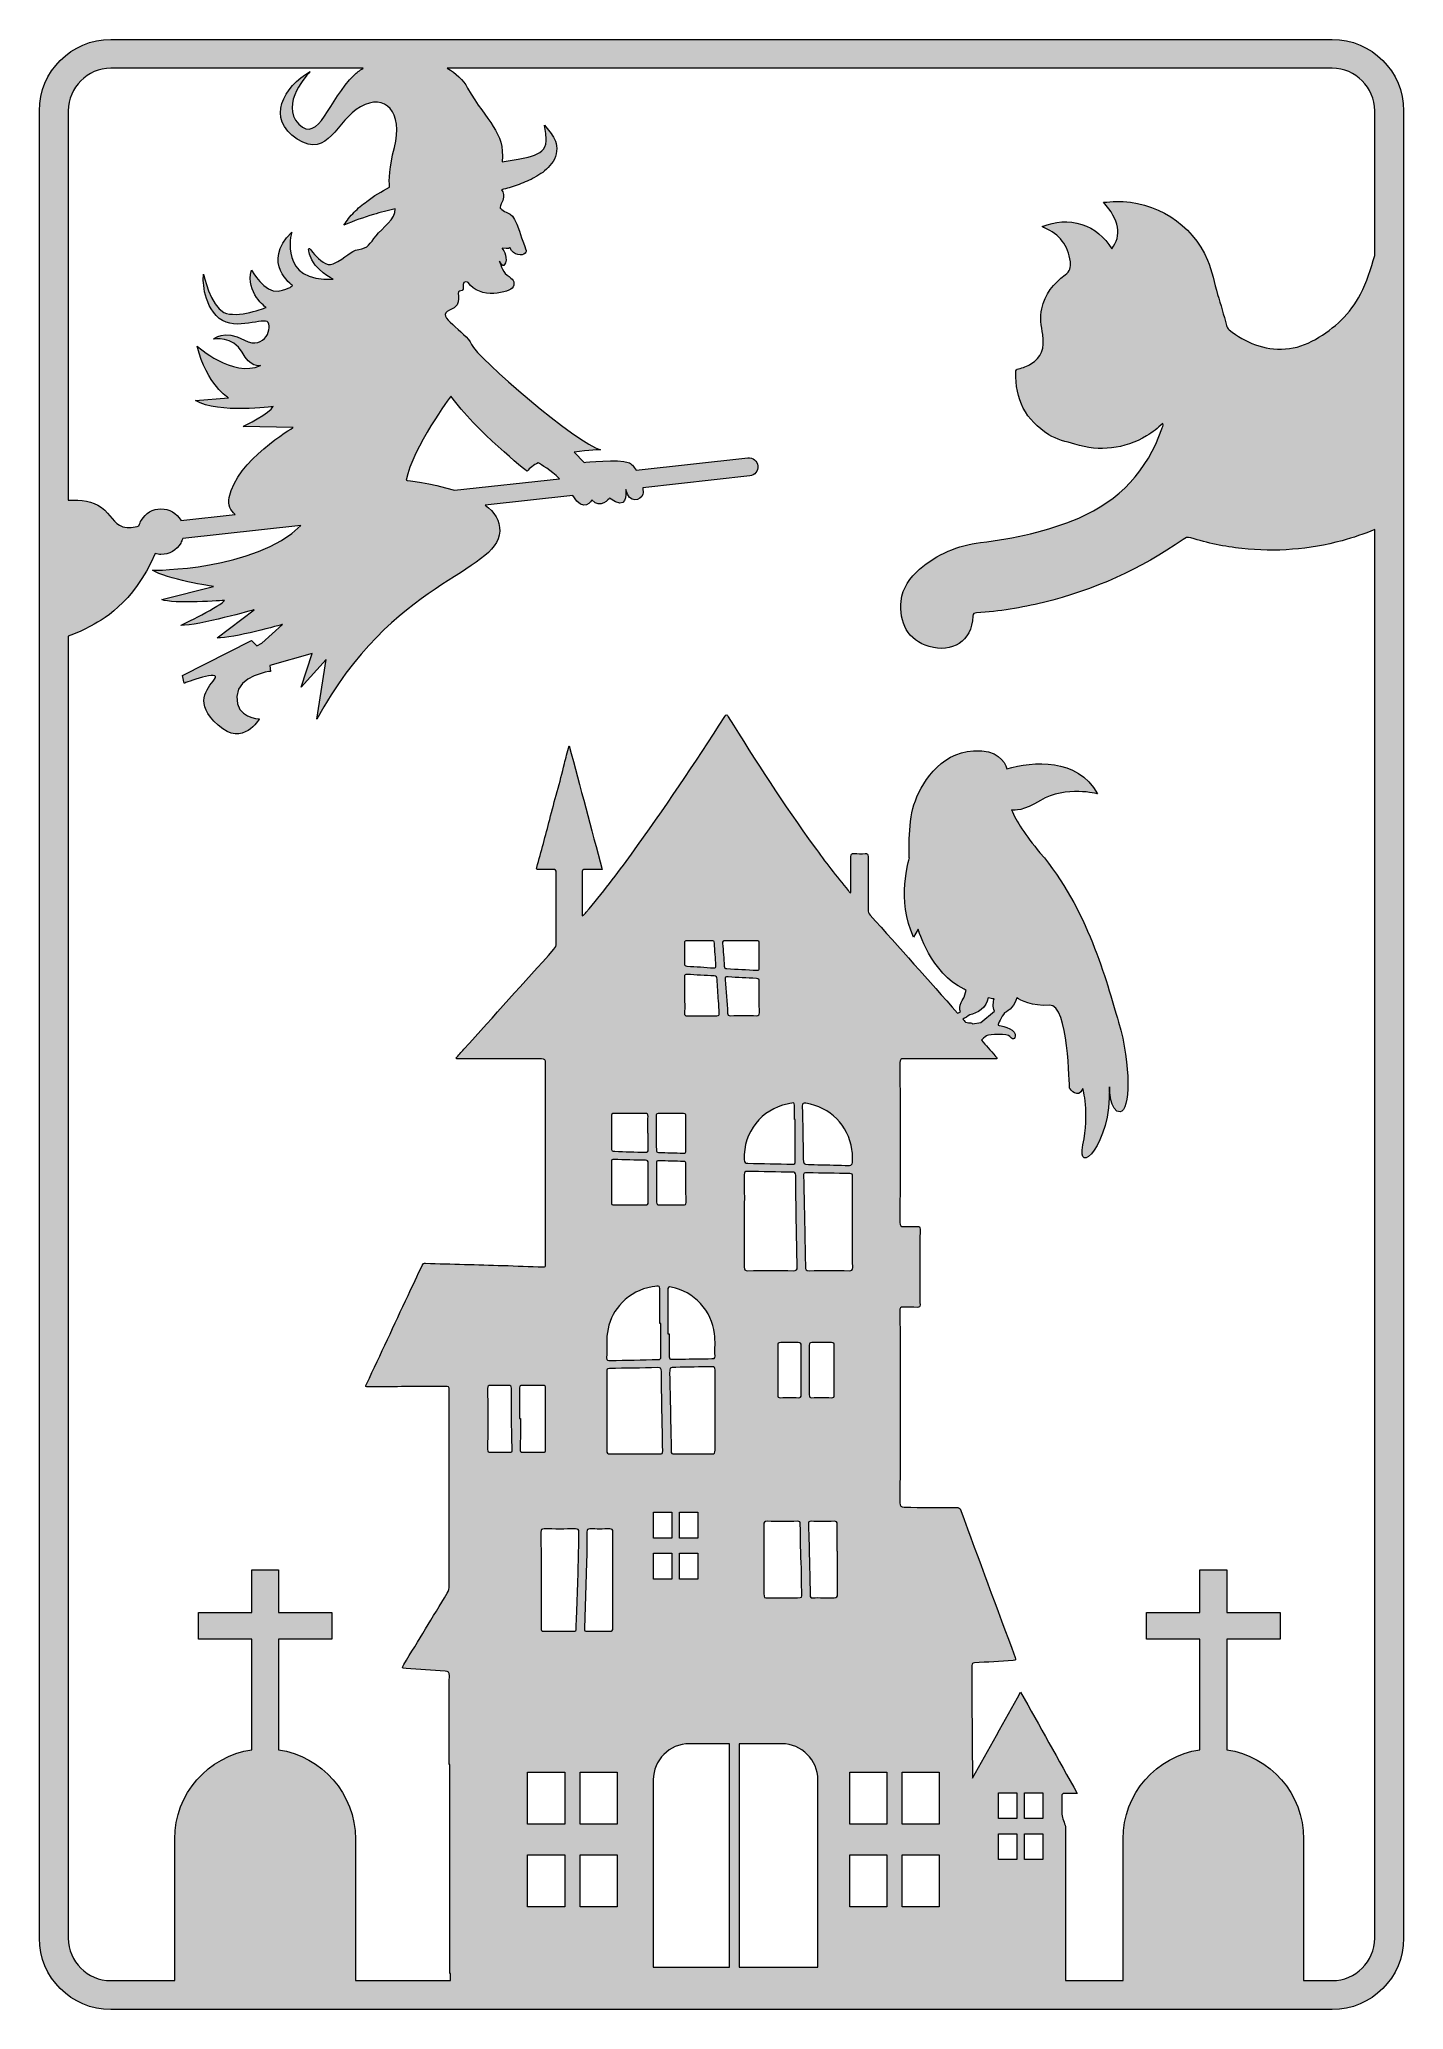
# Model space of a CAD drawing. Extents: x 926 to 2075, y -2329 to -670.
import ezdxf

# ---------------------------------------------------------------- set-up
doc = ezdxf.new("R2010")
doc.units = 0
doc.header["$MEASUREMENT"] = 0
doc.layers.add('Layer 1', color=7, linetype='Continuous')

msp = doc.modelspace()

# ---------------------------------------------------------------- hatches: boundary and pattern name
at = {"layer": 'Layer 1', "true_color": 0x6870b5}
h = msp.add_hatch(color=173, dxfattribs=at)
h.dxf.hatch_style = 2
edge = h.paths.add_edge_path()
edge.add_spline(control_points=[(2014.7, -670.4), (2014.7, -670.4), (986.2, -670.4), (986.2, -670.4), (953.1, -670.4), (926.1, -697.3), (926.1, -730.5), (926.1, -730.5), (926.1, -1060.2), (926.1, -1060.2), (926.1, -1060.2), (926.1, -1153.8), (926.1, -1153.8), (926.1, -1153.8), (926.1, -1162.8), (926.1, -1162.8), (926.1, -1162.8), (926.1, -1178), (926.1, -1178), (926.1, -1178), (926.1, -2269), (926.1, -2269), (926.1, -2302.1), (953.1, -2329.1), (986.2, -2329.1), (986.2, -2329.1), (2014.7, -2329.1), (2014.7, -2329.1), (2047.8, -2329.1), (2074.8, -2302.1), (2074.8, -2269), (2074.8, -2269), (2074.8, -1072), (2074.8, -1072), (2074.8, -1072), (2074.8, -794.6), (2074.8, -794.6), (2074.8, -794.6), (2074.8, -730.5), (2074.8, -730.5), (2074.8, -697.3), (2047.8, -670.4), (2014.7, -670.4)], knot_values=[0, 0, 0, 0, 1, 1, 1, 2, 2, 2, 3, 3, 3, 4, 4, 4, 5, 5, 5, 6, 6, 6, 7, 7, 7, 8, 8, 8, 9, 9, 9, 10, 10, 10, 11, 11, 11, 12, 12, 12, 13, 13, 13, 14, 14, 14, 14], degree=3, periodic=1)
edge = h.paths.add_edge_path()
edge.add_spline(control_points=[(950.5, -730.5), (950.5, -710.8), (966.6, -694.7), (986.2, -694.7), (986.2, -694.7), (1198.7, -694.7), (1198.7, -694.7), (1195.8, -696.4), (1193.3, -698.3), (1191.1, -700.4), (1169.9, -721), (1161.4, -758.5), (1144.5, -741.6), (1127.9, -725), (1152.9, -698.6), (1154.2, -697.4), (1131.8, -710.1), (1116.6, -737.3), (1143.3, -754.3), (1169.9, -771.2), (1176, -738.5), (1196.5, -727), (1217.1, -715.5), (1232.9, -731.3), (1225, -761.5), (1220.7, -778.2), (1220.4, -788.7), (1221, -794.9), (1214.2, -798.3), (1207.7, -802.2), (1201.7, -806.8), (1198, -809.6), (1194.4, -812.5), (1191.2, -815.9), (1187.9, -819.3), (1184.8, -822.8), (1182.6, -826.9), (1190.9, -823), (1199.1, -820.3), (1207.4, -817.8), (1213.5, -816), (1219.7, -814.4), (1225.8, -813), (1226.5, -821.4), (1214.6, -829.2), (1209.6, -835.7), (1204.3, -842.5), (1202.9, -846.1), (1195, -847.3), (1187.2, -848.5), (1185.2, -853.9), (1173.5, -859.2), (1161.9, -864.5), (1150.1, -836), (1153.4, -850.4), (1153.5, -850.7), (1153.5, -850.9), (1153.6, -851.2), (1157.4, -865), (1173.5, -872.3), (1173.5, -872.3), (1127.5, -874.8), (1138.1, -834.3), (1138.6, -832.6), (1112.4, -858.7), (1139.2, -877.5), (1139.2, -877.5), (1139.2, -877.5), (1138, -880.2), (1127.1, -882.3), (1116.2, -884.4), (1104.7, -864.7), (1104.7, -864.7), (1099.4, -883.7), (1117.1, -896.1), (1117.1, -896.1), (1117.1, -896.1), (1092.6, -905.6), (1081.4, -900.2), (1070.2, -894.7), (1064.3, -868.1), (1064.3, -868.1), (1064.3, -868.1), (1062, -888.5), (1075, -902.9), (1088, -917.3), (1112.3, -904.9), (1117.9, -908), (1123.4, -911.2), (1116.3, -933), (1098.8, -923.6), (1081.2, -914.2), (1072.6, -922.7), (1072.6, -922.7), (1072.6, -922.7), (1089.5, -920), (1096.8, -933.8), (1103.6, -946.6), (1111.4, -945.2), (1112.4, -945), (1088.8, -955.3), (1059, -928.6), (1059, -928.6), (1067.1, -961.3), (1085.3, -972.2), (1085.3, -972.2), (1085.3, -972.2), (1057.6, -974.5), (1057.6, -974.5), (1077.1, -985.8), (1123, -979.5), (1123, -979.5), (1121.2, -984.5), (1097.6, -996.3), (1097.6, -996.3), (1097.6, -996.3), (1139.8, -997.2), (1139.8, -997.2), (1139.8, -997.2), (1092.1, -1024.9), (1086, -1056), (1084.7, -1062.5), (1086.9, -1067.1), (1091.1, -1070.3), (1091.1, -1070.3), (1045.2, -1075.4), (1045.2, -1075.4), (1045.2, -1075.3), (1045.2, -1075.3), (1045.1, -1075.2), (1041.7, -1069.3), (1035.4, -1065.6), (1028.5, -1065.6), (1021.7, -1065.6), (1015.4, -1069.3), (1012, -1075.2), (1011.1, -1076.7), (1010.5, -1078.2), (1010, -1079.8), (1005.7, -1081.4), (1001, -1082), (996.5, -1080.6), (988.2, -1078), (986.5, -1070.5), (978.3, -1064.5), (970.6, -1058.9), (961.8, -1057.9), (950.5, -1058.3), (950.5, -1058.3), (950.5, -730.5), (950.5, -730.5)], knot_values=[0, 0, 0, 0, 1, 1, 1, 2, 2, 2, 3, 3, 3, 4, 4, 4, 5, 5, 5, 6, 6, 6, 7, 7, 7, 8, 8, 8, 9, 9, 9, 10, 10, 10, 11, 11, 11, 12, 12, 12, 13, 13, 13, 14, 14, 14, 15, 15, 15, 16, 16, 16, 17, 17, 17, 18, 18, 18, 19, 19, 19, 20, 20, 20, 21, 21, 21, 22, 22, 22, 23, 23, 23, 24, 24, 24, 25, 25, 25, 26, 26, 26, 27, 27, 27, 28, 28, 28, 29, 29, 29, 30, 30, 30, 31, 31, 31, 32, 32, 32, 33, 33, 33, 34, 34, 34, 35, 35, 35, 36, 36, 36, 37, 37, 37, 38, 38, 38, 39, 39, 39, 40, 40, 40, 41, 41, 41, 42, 42, 42, 43, 43, 43, 44, 44, 44, 45, 45, 45, 46, 46, 46, 47, 47, 47, 48, 48, 48, 49, 49, 49, 50, 50, 50, 50], degree=3, periodic=1)
edge = h.paths.add_edge_path()
edge.add_spline(control_points=[(1303.6, -1831.8), (1303.6, -1823.3), (1303.6, -1814.7), (1303.5, -1806.1), (1303.5, -1804.2), (1304.1, -1803.6), (1306, -1803.6), (1311.1, -1803.8), (1316.1, -1803.8), (1321.1, -1803.6), (1323, -1803.6), (1323.5, -1804.2), (1323.5, -1806), (1323.5, -1817.9), (1323.7, -1829.9), (1323.8, -1841.8), (1323.9, -1847), (1324, -1852.2), (1324.3, -1857.4), (1324.4, -1859.4), (1323.7, -1860), (1321.8, -1859.9), (1316.5, -1859.8), (1311.2, -1859.8), (1305.9, -1859.9), (1304, -1860), (1303.5, -1859.4), (1303.5, -1857.6), (1303.6, -1849), (1303.6, -1840.4), (1303.6, -1831.8)], knot_values=[0, 0, 0, 0, 1, 1, 1, 2, 2, 2, 3, 3, 3, 4, 4, 4, 5, 5, 5, 6, 6, 6, 7, 7, 7, 8, 8, 8, 9, 9, 9, 10, 10, 10, 10], degree=3, periodic=1)
h.paths.add_polyline_path([(1337.2, -2173), (1337.2, -2129.3), (1368.4, -2129.3), (1368.4, -2173)])
h.paths.add_polyline_path([(1368.4, -2198.8), (1368.4, -2242.5), (1337.2, -2242.5), (1337.2, -2198.8)])
edge = h.paths.add_edge_path()
edge.add_spline(control_points=[(1350.6, -2010.5), (1348.5, -2010.6), (1348.5, -2009.5), (1348.5, -2008), (1348.5, -1994.5), (1348.5, -1981.1), (1348.5, -1967.6), (1348.5, -1954.1), (1348.5, -1940.6), (1348.4, -1927), (1348.4, -1924.9), (1349, -1924.4), (1351.1, -1924.4), (1359.9, -1924.5), (1368.7, -1924.5), (1377.4, -1924.4), (1379.7, -1924.3), (1380.4, -1925), (1380.4, -1927.3), (1380.1, -1948.8), (1379.5, -1970.2), (1378.7, -1991.6), (1378.5, -1997.2), (1378.2, -2002.8), (1378.1, -2008.4), (1378.1, -2009.9), (1377.7, -2010.5), (1376.1, -2010.5), (1367.6, -2010.5), (1359.1, -2010.4), (1350.6, -2010.5)], knot_values=[0, 0, 0, 0, 1, 1, 1, 2, 2, 2, 3, 3, 3, 4, 4, 4, 5, 5, 5, 6, 6, 6, 7, 7, 7, 8, 8, 8, 9, 9, 9, 10, 10, 10, 10], degree=3, periodic=1)
edge = h.paths.add_edge_path()
edge.add_spline(control_points=[(1352.3, -1857.8), (1352.3, -1859.2), (1352, -1860), (1350.4, -1859.9), (1344.6, -1859.8), (1338.8, -1859.8), (1333, -1859.9), (1331, -1860), (1331, -1858.9), (1331, -1857.5), (1331.1, -1848.8), (1331.1, -1840.2), (1331.1, -1831.5), (1331.1, -1831.5), (1330.4, -1831.5), (1330.4, -1831.5), (1330.4, -1822.9), (1330.4, -1814.2), (1330.4, -1805.5), (1330.4, -1804), (1331, -1803.7), (1332.4, -1803.7), (1338.3, -1803.7), (1344.3, -1803.7), (1350.3, -1803.7), (1351.8, -1803.6), (1352.3, -1804.2), (1352.3, -1805.7), (1352.3, -1823.1), (1352.3, -1840.4), (1352.3, -1857.8)], knot_values=[0, 0, 0, 0, 1, 1, 1, 2, 2, 2, 3, 3, 3, 4, 4, 4, 5, 5, 5, 6, 6, 6, 7, 7, 7, 8, 8, 8, 9, 9, 9, 10, 10, 10, 10], degree=3, periodic=1)
edge = h.paths.add_edge_path()
edge.add_spline(control_points=[(1404.9, -1755.9), (1406.7, -1747.3), (1410.5, -1740.1), (1416.7, -1733.9), (1423.8, -1726.8), (1432.2, -1722.1), (1442, -1720.7), (1449.1, -1719.7), (1448.5, -1718.7), (1448.5, -1725.9), (1448.6, -1734.4), (1448.6, -1742.9), (1448.6, -1751.4), (1448.6, -1751.4), (1449.5, -1751.4), (1449.5, -1751.4), (1449.5, -1760.8), (1449.5, -1770.2), (1449.5, -1779.6), (1449.6, -1781.4), (1448.7, -1781.7), (1447.1, -1781.7), (1433.6, -1782), (1420.2, -1782.4), (1406.7, -1782.7), (1405, -1782.7), (1403.6, -1782.5), (1403.7, -1780.4), (1404.3, -1772.2), (1403.1, -1764), (1404.9, -1755.9)], knot_values=[0, 0, 0, 0, 1, 1, 1, 2, 2, 2, 3, 3, 3, 4, 4, 4, 5, 5, 5, 6, 6, 6, 7, 7, 7, 8, 8, 8, 9, 9, 9, 10, 10, 10, 10], degree=3, periodic=1)
edge = h.paths.add_edge_path()
edge.add_spline(control_points=[(1407.7, -1577.4), (1407.7, -1575.4), (1408.1, -1574.6), (1410.3, -1574.6), (1418.8, -1574.8), (1427.4, -1574.8), (1436, -1574.7), (1437.9, -1574.7), (1438.6, -1575.1), (1438.6, -1577.1), (1438.4, -1581.8), (1438.5, -1586.5), (1438.5, -1591.1), (1438.5, -1591.1), (1438.6, -1591.1), (1438.6, -1591.1), (1438.6, -1595.8), (1438.5, -1600.4), (1438.7, -1605.1), (1438.7, -1606.9), (1438.2, -1607.3), (1436.5, -1607.3), (1427.8, -1607), (1419.2, -1606.8), (1410.5, -1606.5), (1408.5, -1606.5), (1407.7, -1606), (1407.7, -1603.6), (1407.9, -1594.9), (1407.8, -1586.1), (1407.7, -1577.4)], knot_values=[0, 0, 0, 0, 1, 1, 1, 2, 2, 2, 3, 3, 3, 4, 4, 4, 5, 5, 5, 6, 6, 6, 7, 7, 7, 8, 8, 8, 9, 9, 9, 10, 10, 10, 10], degree=3, periodic=1)
edge = h.paths.add_edge_path()
edge.add_spline(control_points=[(1438.7, -1649.4), (1438.7, -1651.1), (1438.3, -1651.6), (1436.5, -1651.6), (1427.6, -1651.5), (1418.8, -1651.5), (1409.9, -1651.6), (1408.2, -1651.6), (1407.7, -1651.1), (1407.7, -1649.4), (1407.8, -1638.1), (1407.8, -1626.8), (1407.7, -1615.5), (1407.7, -1613.8), (1408.3, -1613.3), (1409.9, -1613.4), (1418.8, -1613.6), (1427.7, -1613.9), (1436.5, -1614), (1438.3, -1614), (1438.7, -1614.8), (1438.7, -1616.3), (1438.6, -1621.8), (1438.7, -1627.4), (1438.7, -1632.9), (1438.7, -1638.4), (1438.6, -1643.9), (1438.7, -1649.4)], knot_values=[0, 0, 0, 0, 1, 1, 1, 2, 2, 2, 3, 3, 3, 4, 4, 4, 5, 5, 5, 6, 6, 6, 7, 7, 7, 8, 8, 8, 9, 9, 9, 9], degree=3, periodic=1)
edge = h.paths.add_edge_path()
edge.add_spline(control_points=[(1471.4, -1457.5), (1479, -1458.1), (1486.7, -1458.5), (1494.3, -1458.8), (1496.3, -1458.9), (1496.6, -1460), (1496.7, -1461.5), (1497.1, -1467.6), (1497.5, -1473.7), (1497.9, -1479.9), (1498.2, -1483.3), (1498.3, -1486.7), (1498.6, -1490.2), (1498.7, -1491.8), (1498.2, -1492.3), (1496.6, -1492.3), (1488.2, -1492.3), (1479.8, -1492.3), (1471.5, -1492.5), (1469.7, -1492.5), (1469.3, -1491.8), (1469.4, -1490.2), (1469.5, -1485.2), (1469.4, -1480.1), (1469.4, -1475.1), (1469.4, -1475.1), (1469.4, -1467.2), (1469.4, -1467.2), (1469.4, -1464.6), (1469.4, -1462), (1469.3, -1459.4), (1469.3, -1457.8), (1469.8, -1457.4), (1471.4, -1457.5)], knot_values=[0, 0, 0, 0, 1, 1, 1, 2, 2, 2, 3, 3, 3, 4, 4, 4, 5, 5, 5, 6, 6, 6, 7, 7, 7, 8, 8, 8, 9, 9, 9, 10, 10, 10, 11, 11, 11, 11], degree=3, periodic=1)
edge = h.paths.add_edge_path()
edge.add_spline(control_points=[(1469.3, -1448.5), (1469.4, -1442.7), (1469.4, -1436.9), (1469.3, -1431.1), (1469.3, -1429.7), (1469.8, -1429.1), (1471.3, -1429.2), (1474.8, -1429.3), (1478.4, -1429.2), (1481.9, -1429.2), (1483.9, -1429.2), (1485.8, -1429.2), (1487.8, -1429.2), (1489.3, -1429.2), (1490.8, -1429.2), (1492.3, -1429.2), (1493.7, -1429.1), (1494.4, -1429.6), (1494.5, -1431.2), (1494.9, -1437.5), (1495.3, -1443.9), (1495.8, -1450.2), (1495.8, -1451.6), (1495.6, -1452.2), (1494, -1452.1), (1486.4, -1451.6), (1478.9, -1451), (1471.4, -1450.6), (1469.8, -1450.5), (1469.3, -1450), (1469.3, -1448.5)], knot_values=[0, 0, 0, 0, 1, 1, 1, 2, 2, 2, 3, 3, 3, 4, 4, 4, 5, 5, 5, 6, 6, 6, 7, 7, 7, 8, 8, 8, 9, 9, 9, 10, 10, 10, 10], degree=3, periodic=1)
edge = h.paths.add_edge_path()
edge.add_spline(control_points=[(1561.8, -1571.5), (1561.8, -1574.3), (1561.8, -1577), (1561.8, -1579.8), (1561.8, -1579.8), (1562.6, -1579.8), (1562.6, -1579.8), (1562.6, -1591.5), (1562.5, -1603.1), (1562.6, -1614.8), (1562.6, -1616.7), (1562.3, -1617.4), (1560.2, -1617.4), (1547.7, -1617), (1535.2, -1616.8), (1522.7, -1616.6), (1520.5, -1616.5), (1519.7, -1615.9), (1519.6, -1613.4), (1518.6, -1590.3), (1534.6, -1571), (1555.8, -1566.7), (1562.6, -1565.3), (1561.7, -1564.6), (1561.8, -1571.5)], knot_values=[0, 0, 0, 0, 1, 1, 1, 2, 2, 2, 3, 3, 3, 4, 4, 4, 5, 5, 5, 6, 6, 6, 7, 7, 7, 8, 8, 8, 8], degree=3, periodic=1)
edge = h.paths.add_edge_path()
edge.add_spline(control_points=[(1604.7, -1618.3), (1595.9, -1618.1), (1587.2, -1617.9), (1578.4, -1617.7), (1576.8, -1617.7), (1575.3, -1617.6), (1573.7, -1617.5), (1569.5, -1617.1), (1569.4, -1617.1), (1569.3, -1612.8), (1569.1, -1598), (1568.9, -1583.2), (1568.5, -1568.4), (1568.4, -1565.8), (1569.3, -1565.7), (1571.4, -1566), (1592.4, -1569.6), (1607, -1584.2), (1610.3, -1605.1), (1610.7, -1607.1), (1610.6, -1609.2), (1610.7, -1610.9), (1610.7, -1610.9), (1610.7, -1612.4), (1610.7, -1612.4), (1610.8, -1618.5), (1610.8, -1618.5), (1604.7, -1618.3)], knot_values=[0, 0, 0, 0, 1, 1, 1, 2, 2, 2, 3, 3, 3, 4, 4, 4, 5, 5, 5, 6, 6, 6, 7, 7, 7, 8, 8, 8, 9, 9, 9, 9], degree=3, periodic=1)
edge = h.paths.add_edge_path()
edge.add_spline(control_points=[(1610.8, -1666.2), (1610.8, -1678.9), (1610.7, -1691.6), (1610.9, -1704.3), (1610.9, -1706.6), (1610.1, -1707), (1608, -1707), (1596.8, -1706.9), (1585.6, -1706.8), (1574.4, -1707), (1571.6, -1707.1), (1571.1, -1706), (1571.1, -1703.6), (1571, -1695.9), (1570.8, -1688.2), (1570.7, -1680.6), (1570.4, -1663.2), (1570, -1645.7), (1569.6, -1628.3), (1569.5, -1624.5), (1569.5, -1624.5), (1573.2, -1624.6), (1585, -1624.8), (1596.7, -1625), (1608.5, -1625.2), (1610.4, -1625.2), (1610.8, -1625.8), (1610.8, -1627.6), (1610.7, -1640.5), (1610.8, -1653.4), (1610.8, -1666.2), (1610.8, -1666.2), (1610.8, -1666.2), (1610.8, -1666.2)], knot_values=[0, 0, 0, 0, 1, 1, 1, 2, 2, 2, 3, 3, 3, 4, 4, 4, 5, 5, 5, 6, 6, 6, 7, 7, 7, 8, 8, 8, 9, 9, 9, 10, 10, 10, 11, 11, 11, 11], degree=3, periodic=1)
h.paths.add_polyline_path([(1608.5, -2173), (1608.5, -2129.3), (1639.6, -2129.3), (1639.6, -2173)])
h.paths.add_polyline_path([(1639.6, -2198.8), (1639.6, -2242.5), (1608.5, -2242.5), (1608.5, -2198.8)])
edge = h.paths.add_edge_path()
edge.add_spline(control_points=[(1595.4, -1811.5), (1595.4, -1813.3), (1594.9, -1813.9), (1593, -1813.9), (1587.5, -1813.8), (1582, -1813.8), (1576.5, -1813.9), (1574.8, -1813.9), (1574.3, -1813.3), (1574.3, -1811.6), (1574.3, -1797.6), (1574.3, -1783.6), (1574.3, -1769.6), (1574.3, -1768.1), (1574.8, -1767.5), (1576.4, -1767.5), (1582, -1767.6), (1587.6, -1767.6), (1593.2, -1767.5), (1594.9, -1767.5), (1595.4, -1768.1), (1595.4, -1769.8), (1595.3, -1776.8), (1595.3, -1783.8), (1595.3, -1790.8), (1595.3, -1797.7), (1595.3, -1804.6), (1595.4, -1811.5)], knot_values=[0, 0, 0, 0, 1, 1, 1, 2, 2, 2, 3, 3, 3, 4, 4, 4, 5, 5, 5, 6, 6, 6, 7, 7, 7, 8, 8, 8, 9, 9, 9, 9], degree=3, periodic=1)
edge = h.paths.add_edge_path()
edge.add_spline(control_points=[(1575.9, -1918), (1582.3, -1918.1), (1588.8, -1918.1), (1595.2, -1918), (1597.3, -1918), (1597.9, -1918.5), (1597.9, -1920.6), (1597.7, -1928.1), (1597.8, -1935.6), (1597.8, -1943), (1597.8, -1943), (1598.1, -1943), (1598.1, -1943), (1598.1, -1955.2), (1598, -1967.3), (1598.2, -1979.4), (1598.2, -1981.7), (1597.5, -1982.2), (1595.2, -1982.4), (1589.1, -1982.7), (1583.1, -1982), (1577, -1982.4), (1575.5, -1982.4), (1575.2, -1982), (1575.1, -1980.5), (1575, -1972), (1574.8, -1963.4), (1574.6, -1954.8), (1574.3, -1943.3), (1574, -1931.9), (1573.6, -1920.4), (1573.6, -1918.6), (1574, -1918), (1575.9, -1918)], knot_values=[0, 0, 0, 0, 1, 1, 1, 2, 2, 2, 3, 3, 3, 4, 4, 4, 5, 5, 5, 6, 6, 6, 7, 7, 7, 8, 8, 8, 9, 9, 9, 10, 10, 10, 11, 11, 11, 11], degree=3, periodic=1)
edge = h.paths.add_edge_path()
edge.add_spline(control_points=[(1581.6, -2135.7), (1581.6, -2135.7), (1581.6, -2293.5), (1581.6, -2293.5), (1581.6, -2293.5), (1515.2, -2293.5), (1515.2, -2293.5), (1515.2, -2293.5), (1515.2, -2105.3), (1515.2, -2105.3), (1515.2, -2105.3), (1551.2, -2105.3), (1551.2, -2105.3), (1567.9, -2105.3), (1581.6, -2118.9), (1581.6, -2135.7)], knot_values=[0, 0, 0, 0, 1, 1, 1, 2, 2, 2, 3, 3, 3, 4, 4, 4, 5, 5, 5, 5], degree=3, periodic=1)
edge = h.paths.add_edge_path()
edge.add_spline(control_points=[(1564.5, -1982.3), (1556.3, -1982.4), (1548.1, -1982.4), (1539.9, -1982.5), (1536.2, -1982.5), (1536.2, -1982.5), (1536.2, -1978.9), (1536.2, -1969.3), (1536.2, -1959.7), (1536.2, -1950.1), (1536.2, -1950.1), (1536.1, -1950.1), (1536.1, -1950.1), (1536.1, -1940.4), (1536.2, -1930.7), (1536.1, -1921), (1536.1, -1918.8), (1536.5, -1917.9), (1539, -1918), (1547.5, -1918.1), (1555.9, -1918.1), (1564.4, -1918), (1566.2, -1918), (1566.8, -1918.5), (1566.8, -1920.4), (1567, -1932.8), (1567, -1945.2), (1567.7, -1957.5), (1568, -1964.5), (1567.6, -1971.5), (1568.1, -1978.5), (1568.4, -1982.3), (1568.3, -1982.3), (1564.5, -1982.3)], knot_values=[0, 0, 0, 0, 1, 1, 1, 2, 2, 2, 3, 3, 3, 4, 4, 4, 5, 5, 5, 6, 6, 6, 7, 7, 7, 8, 8, 8, 9, 9, 9, 10, 10, 10, 11, 11, 11, 11], degree=3, periodic=1)
edge = h.paths.add_edge_path()
edge.add_spline(control_points=[(1567.4, -1790.7), (1567.4, -1797.7), (1567.4, -1804.7), (1567.5, -1811.6), (1567.5, -1813.3), (1567, -1813.9), (1565.2, -1813.9), (1560.2, -1813.8), (1555.2, -1813.8), (1550.1, -1813.9), (1548.3, -1813.9), (1547.8, -1813.3), (1547.8, -1811.5), (1547.8, -1797.7), (1547.8, -1783.9), (1547.8, -1770.1), (1547.7, -1768.1), (1548.4, -1767.5), (1550.3, -1767.5), (1555.3, -1767.6), (1560.2, -1767.6), (1565.1, -1767.5), (1567.1, -1767.5), (1567.5, -1768.2), (1567.5, -1770), (1567.4, -1776.9), (1567.4, -1783.8), (1567.4, -1790.7)], knot_values=[0, 0, 0, 0, 1, 1, 1, 2, 2, 2, 3, 3, 3, 4, 4, 4, 5, 5, 5, 6, 6, 6, 7, 7, 7, 8, 8, 8, 9, 9, 9, 9], degree=3, periodic=1)
edge = h.paths.add_edge_path()
edge.add_spline(control_points=[(1561, -1707), (1548.2, -1706.9), (1535.4, -1706.9), (1522.6, -1707), (1520.1, -1707), (1519.6, -1706.2), (1519.6, -1703.9), (1519.7, -1690.9), (1519.6, -1678), (1519.6, -1665), (1519.7, -1652), (1519.7, -1639.1), (1519.6, -1626.1), (1519.6, -1624.1), (1520, -1623.3), (1522.2, -1623.4), (1534.9, -1623.7), (1547.5, -1623.9), (1560.2, -1624), (1562, -1624.1), (1562.8, -1624.6), (1562.9, -1626.6), (1563.2, -1652.3), (1563.6, -1678.1), (1564.2, -1703.8), (1564.2, -1706.4), (1563.5, -1707), (1561, -1707)], knot_values=[0, 0, 0, 0, 1, 1, 1, 2, 2, 2, 3, 3, 3, 4, 4, 4, 5, 5, 5, 6, 6, 6, 7, 7, 7, 8, 8, 8, 9, 9, 9, 9], degree=3, periodic=1)
edge = h.paths.add_edge_path()
edge.add_spline(control_points=[(1530, -1492.3), (1522.7, -1492.2), (1515.3, -1492.2), (1508, -1492.3), (1506.2, -1492.3), (1505.7, -1491.8), (1505.6, -1490.1), (1505, -1480.7), (1504.3, -1471.4), (1503.5, -1462), (1503.3, -1459.8), (1504, -1459.4), (1506.1, -1459.6), (1514, -1460.2), (1521.9, -1460.6), (1529.8, -1461), (1531.8, -1461.1), (1532.4, -1461.6), (1532.3, -1463.6), (1532.2, -1467.9), (1532.3, -1472.3), (1532.3, -1476.7), (1532.3, -1476.7), (1532.3, -1483.3), (1532.3, -1483.3), (1532.3, -1485.5), (1532.3, -1487.7), (1532.4, -1489.8), (1532.4, -1491.6), (1531.9, -1492.3), (1530, -1492.3)], knot_values=[0, 0, 0, 0, 1, 1, 1, 2, 2, 2, 3, 3, 3, 4, 4, 4, 5, 5, 5, 6, 6, 6, 7, 7, 7, 8, 8, 8, 9, 9, 9, 10, 10, 10, 10], degree=3, periodic=1)
edge = h.paths.add_edge_path()
edge.add_spline(control_points=[(1532.3, -1452.1), (1532.4, -1453.7), (1531.9, -1454.2), (1530.2, -1454.1), (1521.8, -1453.6), (1513.4, -1453.1), (1504.9, -1452.7), (1503.2, -1452.7), (1502.9, -1452), (1502.8, -1450.6), (1502.4, -1444.2), (1501.9, -1437.8), (1501.4, -1431.4), (1501.2, -1429.6), (1501.9, -1429.1), (1503.6, -1429.2), (1508, -1429.3), (1512.5, -1429.2), (1517, -1429.2), (1521.3, -1429.2), (1525.7, -1429.3), (1530.1, -1429.2), (1531.8, -1429.1), (1532.4, -1429.7), (1532.3, -1431.4), (1532.3, -1438.3), (1532.3, -1445.2), (1532.3, -1452.1)], knot_values=[0, 0, 0, 0, 1, 1, 1, 2, 2, 2, 3, 3, 3, 4, 4, 4, 5, 5, 5, 6, 6, 6, 7, 7, 7, 8, 8, 8, 9, 9, 9, 9], degree=3, periodic=1)
edge = h.paths.add_edge_path()
edge.add_spline(control_points=[(1507.2, -2105.3), (1507.2, -2105.3), (1507.2, -2293.5), (1507.2, -2293.5), (1507.2, -2293.5), (1443, -2293.5), (1443, -2293.5), (1443, -2293.5), (1443, -2135.7), (1443, -2135.7), (1443, -2118.9), (1456.6, -2105.3), (1473.4, -2105.3), (1473.4, -2105.3), (1507.2, -2105.3), (1507.2, -2105.3)], knot_values=[0, 0, 0, 0, 1, 1, 1, 2, 2, 2, 3, 3, 3, 4, 4, 4, 5, 5, 5, 5], degree=3, periodic=1)
edge = h.paths.add_edge_path()
edge.add_spline(control_points=[(1403.9, -1824.8), (1403.9, -1824.8), (1403.9, -1824.8), (1403.9, -1824.8), (1403.9, -1813.8), (1403.9, -1802.8), (1403.8, -1791.8), (1403.8, -1790.1), (1404, -1789.4), (1406.1, -1789.3), (1419.6, -1789.2), (1433.1, -1788.9), (1446.6, -1788.6), (1449.1, -1788.5), (1449.8, -1789.2), (1449.8, -1791.8), (1450.1, -1814.1), (1450.5, -1836.3), (1451, -1858.6), (1451.1, -1861), (1450.3, -1861.4), (1448.2, -1861.3), (1434.4, -1861.2), (1420.6, -1861.2), (1406.8, -1861.3), (1404.6, -1861.3), (1403.8, -1860.8), (1403.8, -1858.4), (1403.9, -1847.2), (1403.9, -1836), (1403.9, -1824.8)], knot_values=[0, 0, 0, 0, 1, 1, 1, 2, 2, 2, 3, 3, 3, 4, 4, 4, 5, 5, 5, 6, 6, 6, 7, 7, 7, 8, 8, 8, 9, 9, 9, 10, 10, 10, 10], degree=3, periodic=1)
edge = h.paths.add_edge_path()
edge.add_spline(control_points=[(1445.8, -1632.7), (1445.8, -1632.7), (1445.6, -1632.7), (1445.6, -1632.7), (1445.6, -1627.4), (1445.7, -1622.1), (1445.6, -1616.8), (1445.6, -1615), (1446, -1614.4), (1448, -1614.4), (1454.8, -1614.7), (1461.6, -1614.9), (1468.4, -1615), (1470.1, -1615), (1470.6, -1615.6), (1470.5, -1617.3), (1470.5, -1628), (1470.5, -1638.8), (1470.6, -1649.5), (1470.6, -1651.3), (1469.9, -1651.6), (1468.3, -1651.6), (1461.6, -1651.5), (1454.8, -1651.5), (1448.1, -1651.6), (1446.3, -1651.6), (1445.7, -1651.1), (1445.8, -1649.3), (1445.9, -1643.7), (1445.8, -1638.2), (1445.8, -1632.7)], knot_values=[0, 0, 0, 0, 1, 1, 1, 2, 2, 2, 3, 3, 3, 4, 4, 4, 5, 5, 5, 6, 6, 6, 7, 7, 7, 8, 8, 8, 9, 9, 9, 10, 10, 10, 10], degree=3, periodic=1)
edge = h.paths.add_edge_path()
edge.add_spline(control_points=[(1495, -1778.9), (1495.2, -1781.2), (1493.7, -1781), (1492.4, -1781), (1483.9, -1781.2), (1475.4, -1781.3), (1466.9, -1781.4), (1464.1, -1781.4), (1461.3, -1781.4), (1458.5, -1781.5), (1456.9, -1781.6), (1456.4, -1781), (1456.5, -1779.4), (1456.5, -1773), (1456.5, -1766.6), (1456.5, -1760.1), (1456.5, -1760.1), (1455.4, -1760.1), (1455.4, -1760.1), (1455.4, -1747.9), (1455.4, -1735.7), (1455.3, -1723.5), (1455.3, -1721.2), (1455.4, -1720.3), (1458.2, -1720.8), (1477.2, -1724.4), (1492.6, -1740.9), (1494.6, -1760.2), (1495.3, -1766.4), (1494.8, -1772.7), (1495, -1778.9)], knot_values=[0, 0, 0, 0, 1, 1, 1, 2, 2, 2, 3, 3, 3, 4, 4, 4, 5, 5, 5, 6, 6, 6, 7, 7, 7, 8, 8, 8, 9, 9, 9, 10, 10, 10, 10], degree=3, periodic=1)
h.paths.add_polyline_path([(1465.1, -1932.1), (1465.1, -1910.4), (1480.6, -1910.4), (1480.6, -1932.1)])
h.paths.add_polyline_path([(1480.6, -1944.9), (1480.6, -1966.6), (1465.1, -1966.6), (1465.1, -1944.9)])
edge = h.paths.add_edge_path()
edge.add_spline(control_points=[(1460.6, -1861.3), (1458.6, -1861.3), (1458.1, -1860.7), (1458.1, -1858.8), (1457.7, -1837), (1457.3, -1815.3), (1456.8, -1793.6), (1456.7, -1788.5), (1456.7, -1788.5), (1461.9, -1788.4), (1472.2, -1788.2), (1482.4, -1788.1), (1492.7, -1787.8), (1494.9, -1787.7), (1495, -1788.8), (1495, -1790.5), (1495, -1801.9), (1495, -1813.3), (1495, -1824.6), (1495, -1835.8), (1495, -1847), (1495, -1858.2), (1495.1, -1860.4), (1494.6, -1861.4), (1492.2, -1861.3), (1481.6, -1861.2), (1471.1, -1861.2), (1460.6, -1861.3)], knot_values=[0, 0, 0, 0, 1, 1, 1, 2, 2, 2, 3, 3, 3, 4, 4, 4, 5, 5, 5, 6, 6, 6, 7, 7, 7, 8, 8, 8, 9, 9, 9, 9], degree=3, periodic=1)
h.paths.add_polyline_path([(1443.2, -1932.1), (1443.2, -1910.4), (1458.6, -1910.4), (1458.6, -1932.1)])
h.paths.add_polyline_path([(1458.6, -1944.9), (1458.6, -1966.6), (1443.2, -1966.6), (1443.2, -1944.9)])
edge = h.paths.add_edge_path()
edge.add_spline(control_points=[(1470.5, -1576.8), (1470.5, -1581.7), (1470.5, -1586.6), (1470.5, -1591.6), (1470.5, -1596.3), (1470.5, -1601.1), (1470.5, -1605.8), (1470.6, -1607.6), (1470, -1608.1), (1468.3, -1608), (1461.4, -1607.8), (1454.4, -1607.6), (1447.4, -1607.5), (1446, -1607.4), (1445.6, -1606.9), (1445.6, -1605.6), (1445.5, -1596), (1445.4, -1586.4), (1445.3, -1576.8), (1445.2, -1575.3), (1445.6, -1574.7), (1447.2, -1574.7), (1454.3, -1574.8), (1461.4, -1574.8), (1468.5, -1574.7), (1470.1, -1574.7), (1470.6, -1575.2), (1470.5, -1576.8)], knot_values=[0, 0, 0, 0, 1, 1, 1, 2, 2, 2, 3, 3, 3, 4, 4, 4, 5, 5, 5, 6, 6, 6, 7, 7, 7, 8, 8, 8, 9, 9, 9, 9], degree=3, periodic=1)
edge = h.paths.add_edge_path()
edge.add_spline(control_points=[(1406.3, -1924.4), (1408.4, -1924.3), (1409, -1924.9), (1408.9, -1927), (1408.9, -1940.6), (1408.9, -1954.1), (1408.9, -1967.6), (1408.9, -1981), (1408.8, -1994.3), (1409, -2007.7), (1409, -2010), (1408.3, -2010.6), (1406, -2010.5), (1399.7, -2010.4), (1393.5, -2010.5), (1387.2, -2010.5), (1385.5, -2010.5), (1385, -2010.2), (1385, -2008.2), (1385.7, -1991.9), (1386, -1975.6), (1386.6, -1959.3), (1387.1, -1948.5), (1387, -1937.7), (1387.2, -1926.8), (1387.2, -1925.1), (1387.6, -1924.4), (1389.5, -1924.4), (1395.1, -1924.5), (1400.7, -1924.5), (1406.3, -1924.4)], knot_values=[0, 0, 0, 0, 1, 1, 1, 2, 2, 2, 3, 3, 3, 4, 4, 4, 5, 5, 5, 6, 6, 6, 7, 7, 7, 8, 8, 8, 9, 9, 9, 10, 10, 10, 10], degree=3, periodic=1)
h.paths.add_polyline_path([(1412.6, -2129.3), (1412.6, -2173), (1381.4, -2173), (1381.4, -2129.3)])
h.paths.add_polyline_path([(1412.6, -2198.8), (1412.6, -2242.5), (1381.4, -2242.5), (1381.4, -2198.8)])
edge = h.paths.add_edge_path()
edge.add_spline(control_points=[(1730.2, -1488.4), (1730.2, -1488.4), (1718.7, -1498.1), (1718.7, -1498.1), (1718.7, -1498.1), (1711.8, -1499.2), (1711.8, -1499.2), (1711.6, -1498.7), (1711.2, -1498.4), (1710.5, -1498.4), (1709.6, -1498.4), (1707.7, -1498.1), (1705.9, -1497.7), (1705.1, -1496.9), (1704.4, -1496), (1703.6, -1495.2), (1705.5, -1494.2), (1707.8, -1492.8), (1709.4, -1491.5), (1715.9, -1490.6), (1723.6, -1485.2), (1725.1, -1477.3), (1726.8, -1477.7), (1728.4, -1478), (1729.9, -1478.2), (1729.5, -1480.1), (1728.5, -1485.3), (1730.2, -1488.4)], knot_values=[0, 0, 0, 0, 1, 1, 1, 2, 2, 2, 3, 3, 3, 4, 4, 4, 5, 5, 5, 6, 6, 6, 7, 7, 7, 8, 8, 8, 9, 9, 9, 9], degree=3, periodic=1)
h.paths.add_polyline_path([(1683.8, -2198.8), (1683.8, -2242.5), (1652.7, -2242.5), (1652.7, -2198.8)])
h.paths.add_polyline_path([(1652.7, -2173), (1652.7, -2129.3), (1683.8, -2129.3), (1683.8, -2173)])
h.paths.add_polyline_path([(1749.2, -2181), (1749.2, -2202.7), (1733.7, -2202.7), (1733.7, -2181)])
h.paths.add_polyline_path([(1733.7, -2168.2), (1733.7, -2146.5), (1749.2, -2146.5), (1749.2, -2168.2)])
h.paths.add_polyline_path([(1771.1, -2181), (1771.1, -2202.7), (1755.6, -2202.7), (1755.6, -2181)])
h.paths.add_polyline_path([(1755.6, -2168.2), (1755.6, -2146.5), (1771.1, -2146.5), (1771.1, -2168.2)])
edge = h.paths.add_edge_path()
edge.add_spline(control_points=[(2050.4, -2269), (2050.4, -2288.7), (2034.3, -2304.7), (2014.7, -2304.7), (2014.7, -2304.7), (1990.6, -2304.7), (1990.6, -2304.7), (1990.6, -2304.7), (1990.6, -2185.5), (1990.6, -2185.5), (1990.6, -2147.3), (1962.4, -2115.7), (1925.8, -2110.3), (1925.8, -2110.3), (1925.8, -2017.1), (1925.8, -2017.1), (1925.8, -2017.1), (1970.7, -2017.1), (1970.7, -2017.1), (1970.7, -2017.1), (1970.7, -1994.7), (1970.7, -1994.7), (1970.7, -1994.7), (1925.8, -1994.7), (1925.8, -1994.7), (1925.8, -1994.7), (1925.8, -1958.8), (1925.8, -1958.8), (1925.8, -1958.8), (1903.3, -1958.8), (1903.3, -1958.8), (1903.3, -1958.8), (1903.3, -1994.7), (1903.3, -1994.7), (1903.3, -1994.7), (1858.4, -1994.7), (1858.4, -1994.7), (1858.4, -1994.7), (1858.4, -2017.1), (1858.4, -2017.1), (1858.4, -2017.1), (1903.3, -2017.1), (1903.3, -2017.1), (1903.3, -2017.1), (1903.3, -2110.3), (1903.3, -2110.3), (1866.6, -2115.7), (1838.5, -2147.3), (1838.5, -2185.5), (1838.5, -2185.5), (1838.5, -2304.7), (1838.5, -2304.7), (1838.5, -2304.7), (1790, -2304.7), (1790, -2304.7), (1790, -2304.7), (1790, -2288.8), (1790, -2288.8), (1790, -2288.8), (1790.1, -2288.8), (1790.1, -2288.8), (1790.1, -2288.8), (1790.1, -2175.2), (1790.1, -2175.2), (1789.6, -2173.4), (1789, -2171.7), (1788.4, -2169.9), (1787.9, -2168.1), (1787, -2166.4), (1787, -2164.5), (1787.1, -2159.4), (1787.1, -2154.4), (1787, -2149.4), (1787, -2147.6), (1787.6, -2147.1), (1789.3, -2147.2), (1792.7, -2147.3), (1796.1, -2147.2), (1800, -2147.2), (1784, -2118.6), (1768.3, -2090.4), (1752.3, -2061.9), (1738.7, -2086.3), (1725.3, -2110.2), (1711.9, -2134.2), (1711.3, -2102.4), (1711.3, -2070.8), (1711.3, -2039.3), (1711.3, -2037.6), (1711.9, -2037.3), (1713.4, -2037.2), (1724.3, -2036.6), (1735.1, -2035.8), (1746, -2035.2), (1748.2, -2035.1), (1748.4, -2034.5), (1747.7, -2032.6), (1732.4, -1991.4), (1717.1, -1950.1), (1701.9, -1908.8), (1701.2, -1906.8), (1700.2, -1906.3), (1698.2, -1906.3), (1683.6, -1906.2), (1668.9, -1906.5), (1654.3, -1906), (1651.6, -1905.9), (1650.7, -1905.4), (1650.7, -1902.5), (1650.8, -1862), (1650.8, -1821.5), (1650.8, -1781), (1650.8, -1767.6), (1650.8, -1754.1), (1650.6, -1740.7), (1650.6, -1738.5), (1651.1, -1737.5), (1653.5, -1737.7), (1657.4, -1737.9), (1661.3, -1737.7), (1665.3, -1737.9), (1667.1, -1738), (1667.7, -1737.4), (1667.6, -1735.6), (1667.5, -1731), (1667.5, -1726.4), (1667.5, -1721.8), (1667.5, -1705.2), (1667.5, -1688.6), (1667.6, -1672), (1667.6, -1670), (1666.9, -1669.7), (1665.2, -1669.7), (1661.4, -1669.8), (1657.7, -1669.6), (1654, -1669.8), (1651.4, -1669.9), (1650.7, -1669.1), (1650.7, -1666.5), (1650.8, -1621.6), (1650.8, -1576.7), (1650.7, -1531.8), (1650.7, -1529.2), (1651.4, -1528.6), (1654, -1528.6), (1679.4, -1528.7), (1704.8, -1528.7), (1730.2, -1528.7), (1730.9, -1528.7), (1731.8, -1529), (1732.6, -1528.1), (1732, -1527.4), (1731.4, -1526.7), (1730.8, -1526), (1727, -1521.6), (1723.1, -1517.3), (1719.3, -1512.9), (1721.8, -1510.7), (1723.7, -1509), (1724.1, -1508.9), (1725.4, -1508.4), (1741.8, -1507.1), (1743.3, -1509.7), (1744.7, -1512.3), (1748.5, -1513.2), (1747.7, -1507.9), (1746.9, -1502.7), (1734.6, -1500.7), (1733.4, -1500.2), (1732.5, -1499.8), (1736.7, -1493), (1738.6, -1490), (1743.1, -1488.1), (1747.5, -1483.1), (1749, -1477.4), (1751.7, -1479), (1762.4, -1484.6), (1776.5, -1483.5), (1792.9, -1482.2), (1793.2, -1552.3), (1793.5, -1553.3), (1793.9, -1554.3), (1800.8, -1563.1), (1804.7, -1553.6), (1804.7, -1553.6), (1810.6, -1573.9), (1804.7, -1601.1), (1798.8, -1628.3), (1828.6, -1602.1), (1827, -1552.3), (1827, -1552.3), (1827.6, -1573.9), (1836.1, -1573.3), (1844.6, -1572.6), (1845.3, -1533.6), (1834.8, -1497.9), (1824.3, -1462.2), (1808.6, -1401.9), (1768.6, -1355.1), (1756.1, -1340.4), (1748.7, -1328.4), (1744.5, -1319), (1747.6, -1319.8), (1754.5, -1319.7), (1768.9, -1311.2), (1790.7, -1298.3), (1817.1, -1305.6), (1817.1, -1305.6), (1799.6, -1274.5), (1763, -1278.4), (1740.6, -1284.4), (1738.8, -1278.1), (1732.8, -1268.1), (1712.7, -1269.3), (1683.7, -1271), (1668, -1298.1), (1662.5, -1314.7), (1657.1, -1331.3), (1658.6, -1359.7), (1658.6, -1359.7), (1658.6, -1359.7), (1647.4, -1395.7), (1662.2, -1426.2), (1662.2, -1426.2), (1666.1, -1419.6), (1666.1, -1419.6), (1666.1, -1419.6), (1676.6, -1456.3), (1704.8, -1470.1), (1705.3, -1470.3), (1705.9, -1470.6), (1706.4, -1470.8), (1706.4, -1470.8), (1704.8, -1476.8), (1704.8, -1476.8), (1704.8, -1476.8), (1698.9, -1484.8), (1701.7, -1489.1), (1701, -1489.4), (1700.1, -1489.8), (1699.2, -1490.2), (1674.8, -1462.6), (1650.3, -1435), (1625.5, -1407.6), (1624.3, -1406.2), (1623.8, -1404.9), (1623.8, -1403.2), (1623.9, -1388.2), (1623.8, -1373.3), (1623.9, -1358.4), (1623.9, -1356.5), (1623.4, -1355.7), (1621.4, -1355.8), (1618.3, -1356), (1615.1, -1355.9), (1611.9, -1355.8), (1610, -1355.7), (1609.4, -1356.4), (1609.4, -1358.3), (1609.5, -1367.6), (1609.4, -1376.8), (1609.4, -1386), (1609.4, -1387), (1609.7, -1388), (1609, -1389), (1608.3, -1388.3), (1607.7, -1387.6), (1607.2, -1387), (1597.2, -1375), (1587.8, -1362.7), (1578.6, -1350), (1552.9, -1314.6), (1529.1, -1278), (1506.2, -1240.6), (1505.1, -1238.8), (1504.7, -1238.3), (1503.2, -1240.5), (1478, -1279.7), (1452, -1318.5), (1424.7, -1356.2), (1412.5, -1373), (1400, -1389.5), (1386.5, -1405.2), (1385.6, -1406.2), (1384.8, -1407.5), (1383.2, -1408.3), (1383.2, -1395.6), (1383.2, -1383.3), (1383.2, -1371), (1383.2, -1369.4), (1383.9, -1369.2), (1385.2, -1369.2), (1390, -1369.2), (1394.9, -1369.2), (1400, -1369.2), (1390.8, -1334.6), (1381.6, -1300.2), (1372.2, -1265), (1370.7, -1270.6), (1369.3, -1275.3), (1368.2, -1280.1), (1364.6, -1295.9), (1359.7, -1311.3), (1355.8, -1327), (1352.4, -1340.6), (1348.6, -1354), (1344.9, -1367.5), (1344.6, -1368.9), (1344.8, -1369.3), (1346.3, -1369.2), (1350.4, -1369.2), (1354.5, -1369.4), (1358.6, -1369.2), (1360.8, -1369.1), (1361.3, -1369.8), (1361.3, -1371.9), (1361.3, -1391.7), (1361.3, -1411.5), (1361.3, -1431.3), (1361.3, -1433.4), (1360.7, -1434.8), (1359.4, -1436.3), (1334.1, -1464.4), (1308.8, -1492.5), (1283.6, -1520.6), (1281.3, -1523.1), (1279, -1525.6), (1276.7, -1528.2), (1277.9, -1528.9), (1278.8, -1528.7), (1279.7, -1528.7), (1302.8, -1528.7), (1325.8, -1528.8), (1348.9, -1528.6), (1351.9, -1528.6), (1352.4, -1529.5), (1352.4, -1532.2), (1352.3, -1588.3), (1352.3, -1644.4), (1352.3, -1700.5), (1352.3, -1701), (1352.3, -1701.4), (1352.3, -1701.9), (1352.5, -1703.4), (1351.8, -1703.8), (1350.4, -1703.8), (1339.1, -1703.4), (1327.8, -1703), (1316.5, -1702.6), (1294.8, -1702), (1273.1, -1701.4), (1251.3, -1700.7), (1249.8, -1700.6), (1249.1, -1701.2), (1248.4, -1702.5), (1244.5, -1711), (1240.5, -1719.4), (1236.5, -1727.8), (1225, -1752.6), (1213.4, -1777.3), (1201.8, -1802), (1200.4, -1804.9), (1200.4, -1805), (1203.8, -1804.9), (1212.8, -1804.7), (1221.9, -1804.9), (1231, -1804.6), (1243.1, -1804.3), (1255.2, -1804.5), (1267.3, -1804.4), (1271.2, -1804.4), (1271.2, -1804.4), (1271.2, -1808.2), (1271.2, -1862.8), (1271.2, -1917.4), (1271.2, -1972), (1271.2, -1974.4), (1270.7, -1976.5), (1269.5, -1978.6), (1257.3, -1998.6), (1245.2, -2018.6), (1233, -2038.6), (1231.2, -2041.6), (1231.2, -2041.6), (1234.9, -2041.8), (1245.8, -2042.6), (1256.8, -2043.5), (1267.8, -2044.2), (1270.5, -2044.4), (1271.3, -2045.2), (1271.3, -2048), (1271.2, -2072.9), (1271.1, -2097.8), (1271.2, -2122.7), (1271.2, -2122.7), (1271.6, -2122.7), (1271.6, -2122.7), (1271.6, -2122.7), (1271.6, -2298.8), (1271.6, -2298.8), (1271.6, -2298.8), (1272.4, -2298.8), (1272.4, -2298.8), (1272.4, -2298.8), (1272.4, -2304.7), (1272.4, -2304.7), (1272.4, -2304.7), (1192.2, -2304.7), (1192.2, -2304.7), (1192.2, -2304.7), (1192.2, -2185.5), (1192.2, -2185.5), (1192.2, -2147.3), (1164.1, -2115.7), (1127.4, -2110.3), (1127.4, -2110.3), (1127.4, -2017.1), (1127.4, -2017.1), (1127.4, -2017.1), (1172.3, -2017.1), (1172.3, -2017.1), (1172.3, -2017.1), (1172.3, -1994.7), (1172.3, -1994.7), (1172.3, -1994.7), (1127.4, -1994.7), (1127.4, -1994.7), (1127.4, -1994.7), (1127.4, -1958.8), (1127.4, -1958.8), (1127.4, -1958.8), (1104.9, -1958.8), (1104.9, -1958.8), (1104.9, -1958.8), (1104.9, -1994.7), (1104.9, -1994.7), (1104.9, -1994.7), (1060, -1994.7), (1060, -1994.7), (1060, -1994.7), (1060, -2017.1), (1060, -2017.1), (1060, -2017.1), (1104.9, -2017.1), (1104.9, -2017.1), (1104.9, -2017.1), (1104.9, -2110.3), (1104.9, -2110.3), (1068.3, -2115.7), (1040.1, -2147.3), (1040.1, -2185.5), (1040.1, -2185.5), (1040.1, -2304.7), (1040.1, -2304.7), (1040.1, -2304.7), (986.2, -2304.7), (986.2, -2304.7), (966.6, -2304.7), (950.5, -2288.7), (950.5, -2269), (950.5, -2269), (950.5, -1172.7), (950.5, -1172.7), (956.1, -1170.8), (961.8, -1168.4), (967.6, -1165.3), (978.3, -1159.6), (1004.8, -1145.9), (1023.7, -1103.3), (1025.2, -1103.7), (1026.9, -1104), (1028.5, -1104), (1035.4, -1104), (1041.7, -1100.3), (1045.1, -1094.4), (1045.8, -1093.2), (1046.4, -1091.9), (1046.8, -1090.6), (1046.8, -1090.6), (1146.3, -1079.6), (1146.3, -1079.6), (1107.8, -1117.7), (1021.5, -1117.3), (1021.5, -1117.3), (1032, -1124.5), (1072.8, -1131.1), (1072.8, -1131.1), (1072.8, -1131.1), (1029.2, -1142), (1029.2, -1142), (1038.3, -1145.9), (1081.9, -1142.7), (1081.9, -1142.7), (1080.5, -1146.6), (1045.1, -1163.8), (1045.1, -1163.8), (1060.6, -1163.8), (1106.9, -1150.6), (1106.9, -1150.6), (1106.9, -1150.6), (1075.8, -1174.3), (1075.8, -1174.3), (1088.9, -1174.9), (1130.7, -1162.9), (1130.7, -1162.9), (1130.7, -1162.9), (1113.5, -1178.8), (1113.5, -1178.8), (1113.5, -1178.8), (1109.1, -1180.8), (1109.1, -1180.8), (1109.1, -1180.8), (1104.8, -1176.5), (1104.8, -1176.5), (1104.8, -1176.5), (1046.5, -1206), (1046.5, -1206), (1046.5, -1206), (1048.1, -1212.4), (1048.1, -1212.4), (1048.1, -1212.4), (1080.3, -1200.3), (1073.7, -1209), (1067.1, -1217.6), (1055.8, -1229), (1076.7, -1247.8), (1097.6, -1266.7), (1111.2, -1242.4), (1111.2, -1242.4), (1111.2, -1242.4), (1091.4, -1242.1), (1092.4, -1223.7), (1093.3, -1205.3), (1120.6, -1202.5), (1120.6, -1202.5), (1120.6, -1202.5), (1120.3, -1197.4), (1120.3, -1197.4), (1120.3, -1197.4), (1155.7, -1187.4), (1155.7, -1187.4), (1155.7, -1187.4), (1146.6, -1215.6), (1146.6, -1215.6), (1146.6, -1215.6), (1167.5, -1192.4), (1167.5, -1192.4), (1167.5, -1192.4), (1159.8, -1242.8), (1159.8, -1242.8), (1222, -1126.1), (1311.9, -1119.9), (1313.7, -1084.5), (1314.1, -1075.5), (1309.2, -1068.2), (1301.6, -1062.5), (1301.6, -1062.5), (1375.2, -1054.3), (1375.2, -1054.3), (1384.8, -1070.1), (1391.2, -1058.1), (1391.2, -1058.1), (1398.7, -1066.4), (1406.1, -1056.7), (1406.1, -1056.7), (1421.5, -1068.1), (1420.3, -1053), (1419.8, -1049.4), (1419.8, -1049.4), (1419.9, -1049.4), (1419.9, -1049.4), (1422.4, -1061.7), (1432.9, -1058.6), (1434.2, -1053.2), (1434.5, -1052), (1434.5, -1050.1), (1434.1, -1047.9), (1434.1, -1047.9), (1524.3, -1037.9), (1524.3, -1037.9), (1528.5, -1037.5), (1531.5, -1033.7), (1531.1, -1029.5), (1530.6, -1025.3), (1526.8, -1022.3), (1522.6, -1022.7), (1522.6, -1022.7), (1428.5, -1033.1), (1428.5, -1033.1), (1426.6, -1029.9), (1424.4, -1027.4), (1422, -1026.5), (1414.5, -1023.5), (1384.8, -1026.5), (1384.8, -1026.5), (1384.8, -1026.5), (1376.3, -1018), (1376.3, -1018), (1388.6, -1016.1), (1398.7, -1015.8), (1398.7, -1015.8), (1379.4, -1011.3), (1294.4, -938), (1290, -927.1), (1285.5, -916.2), (1258.3, -903.1), (1271.5, -898.4), (1284.6, -893.8), (1275.9, -882.4), (1279.9, -882.2), (1283.9, -881.9), (1282.7, -880.2), (1282.8, -876.7), (1282.9, -873.2), (1287.2, -874.9), (1287.2, -874.9), (1296.4, -889.8), (1322.8, -883.4), (1324.9, -878.8), (1327.1, -874.1), (1324.7, -872.5), (1319.9, -868.8), (1315.5, -865.3), (1313.8, -858.1), (1313.6, -857), (1314.1, -858.1), (1316.7, -863.7), (1318.6, -858.5), (1320.6, -852.7), (1315.7, -846.1), (1315.7, -846.1), (1321.4, -847.3), (1322.3, -845.6), (1322.3, -845.6), (1325.1, -852.9), (1333, -852.7), (1335.1, -850.3), (1337.3, -847.9), (1335.7, -849.4), (1330.3, -831.7), (1324.8, -814), (1319.6, -817.4), (1316.6, -814.4), (1313.7, -811.5), (1312.6, -814.7), (1316.2, -806), (1317.8, -802.1), (1316.8, -799.2), (1315.2, -796.9), (1317.4, -796.4), (1319.6, -795.9), (1321.8, -795.2), (1321.8, -795.2), (1328.5, -793.1), (1328.5, -793.1), (1330.7, -792.3), (1333, -791.3), (1335.2, -790.4), (1337.4, -789.6), (1339.6, -788.5), (1341.8, -787.3), (1341.8, -787.3), (1345.1, -785.6), (1345.1, -785.6), (1346.2, -784.9), (1347.3, -784.1), (1348.4, -783.4), (1352.6, -780.6), (1357, -776.5), (1359.7, -771.1), (1361.1, -768.3), (1361.8, -765.1), (1361.7, -762.2), (1361.6, -759.2), (1360.9, -756.5), (1359.8, -754.3), (1357.6, -749.6), (1354.6, -746.2), (1351.5, -742.7), (1352.1, -747.3), (1353, -751.9), (1352.9, -755.8), (1352.7, -759.9), (1351.4, -762.6), (1349.2, -764.3), (1344.9, -767.9), (1336.9, -769.9), (1329.2, -771.3), (1324.9, -772.1), (1320.4, -772.8), (1315.8, -773.3), (1318.1, -747.9), (1303.2, -740.3), (1286.7, -711.3), (1282.8, -704.2), (1276.7, -698.7), (1269.5, -694.7), (1269.5, -694.7), (2014.7, -694.7), (2014.7, -694.7), (2034.3, -694.7), (2050.4, -710.8), (2050.4, -730.5), (2050.4, -730.5), (2050.4, -852.4), (2050.4, -852.4), (2047.3, -863.5), (2043.9, -874.6), (2038.5, -884.8), (2029.8, -901.4), (2016.6, -913.7), (2000.5, -922.9), (1992.6, -927.4), (1984.3, -930.5), (1975.2, -931), (1957.2, -932.2), (1941.8, -925.7), (1927.9, -914.8), (1926.7, -913.8), (1926.1, -912.6), (1925.7, -911.1), (1923.2, -902.4), (1920.7, -893.7), (1918.2, -885.1), (1915.4, -875.4), (1913.5, -865.3), (1909.6, -856.1), (1896.8, -825.8), (1865.5, -806.1), (1832.6, -806.8), (1829.3, -806.9), (1825.9, -807.3), (1822.1, -807.5), (1835.4, -822.2), (1837.7, -835.6), (1829, -846.6), (1822.9, -836.8), (1814.7, -829.6), (1803.7, -826.1), (1792.5, -822.6), (1781.7, -823.5), (1770.3, -827.9), (1771.4, -828.5), (1771.9, -828.8), (1772.4, -829), (1785.1, -834.3), (1792.2, -843.9), (1794.2, -857.5), (1794.8, -862.3), (1793.9, -865.5), (1789.8, -868.6), (1780.1, -875.8), (1772.7, -884.8), (1770.1, -897.1), (1768.5, -904.4), (1769.7, -911.6), (1770.9, -918.9), (1772.8, -930.5), (1769.7, -938.3), (1761, -943.5), (1757.8, -945.5), (1754.3, -946.8), (1750.5, -947.7), (1749, -948), (1748.3, -948.7), (1748.2, -950.4), (1747.7, -973.2), (1756.4, -991), (1776.1, -1003.2), (1782.8, -1007.4), (1790.5, -1008.9), (1797.9, -1011.2), (1819.1, -1017.6), (1839.3, -1015.4), (1858.4, -1004.1), (1863.4, -1001.2), (1867.7, -997.6), (1872.1, -993.7), (1872.6, -995.6), (1871.6, -996.9), (1871.2, -998.3), (1858.9, -1033.6), (1835.5, -1058.6), (1801.2, -1073.3), (1774.8, -1084.6), (1747, -1090.6), (1718.6, -1094), (1699.2, -1096.3), (1682, -1103.7), (1667.2, -1116.5), (1659, -1123.6), (1652.9, -1132), (1651.7, -1143.2), (1649.9, -1161.1), (1657.2, -1176.3), (1675.3, -1181.6), (1694.1, -1187.1), (1711.6, -1177.5), (1712, -1156), (1712, -1153.4), (1713.5, -1153.4), (1715.2, -1153.2), (1734.3, -1152), (1753, -1148.9), (1771.5, -1144.4), (1814, -1134.1), (1853.2, -1116.4), (1889.1, -1091.4), (1891.1, -1090), (1892.9, -1089.1), (1895.7, -1090), (1909.6, -1094.5), (1924, -1097.3), (1938.6, -1099), (1967.1, -1102.1), (1995.3, -1099.9), (2023, -1092.4), (2032.4, -1089.9), (2041.5, -1086.7), (2050.4, -1083.1), (2050.4, -1083.1), (2050.4, -2269), (2050.4, -2269)], knot_values=[0, 0, 0, 0, 1, 1, 1, 2, 2, 2, 3, 3, 3, 4, 4, 4, 5, 5, 5, 6, 6, 6, 7, 7, 7, 8, 8, 8, 9, 9, 9, 10, 10, 10, 11, 11, 11, 12, 12, 12, 13, 13, 13, 14, 14, 14, 15, 15, 15, 16, 16, 16, 17, 17, 17, 18, 18, 18, 19, 19, 19, 20, 20, 20, 21, 21, 21, 22, 22, 22, 23, 23, 23, 24, 24, 24, 25, 25, 25, 26, 26, 26, 27, 27, 27, 28, 28, 28, 29, 29, 29, 30, 30, 30, 31, 31, 31, 32, 32, 32, 33, 33, 33, 34, 34, 34, 35, 35, 35, 36, 36, 36, 37, 37, 37, 38, 38, 38, 39, 39, 39, 40, 40, 40, 41, 41, 41, 42, 42, 42, 43, 43, 43, 44, 44, 44, 45, 45, 45, 46, 46, 46, 47, 47, 47, 48, 48, 48, 49, 49, 49, 50, 50, 50, 51, 51, 51, 52, 52, 52, 53, 53, 53, 54, 54, 54, 55, 55, 55, 56, 56, 56, 57, 57, 57, 58, 58, 58, 59, 59, 59, 60, 60, 60, 61, 61, 61, 62, 62, 62, 63, 63, 63, 64, 64, 64, 65, 65, 65, 66, 66, 66, 67, 67, 67, 68, 68, 68, 69, 69, 69, 70, 70, 70, 71, 71, 71, 72, 72, 72, 73, 73, 73, 74, 74, 74, 75, 75, 75, 76, 76, 76, 77, 77, 77, 78, 78, 78, 79, 79, 79, 80, 80, 80, 81, 81, 81, 82, 82, 82, 83, 83, 83, 84, 84, 84, 85, 85, 85, 86, 86, 86, 87, 87, 87, 88, 88, 88, 89, 89, 89, 90, 90, 90, 91, 91, 91, 92, 92, 92, 93, 93, 93, 94, 94, 94, 95, 95, 95, 96, 96, 96, 97, 97, 97, 98, 98, 98, 99, 99, 99, 100, 100, 100, 101, 101, 101, 102, 102, 102, 103, 103, 103, 104, 104, 104, 105, 105, 105, 106, 106, 106, 107, 107, 107, 108, 108, 108, 109, 109, 109, 110, 110, 110, 111, 111, 111, 112, 112, 112, 113, 113, 113, 114, 114, 114, 115, 115, 115, 116, 116, 116, 117, 117, 117, 118, 118, 118, 119, 119, 119, 120, 120, 120, 121, 121, 121, 122, 122, 122, 123, 123, 123, 124, 124, 124, 125, 125, 125, 126, 126, 126, 127, 127, 127, 128, 128, 128, 129, 129, 129, 130, 130, 130, 131, 131, 131, 132, 132, 132, 133, 133, 133, 134, 134, 134, 135, 135, 135, 136, 136, 136, 137, 137, 137, 138, 138, 138, 139, 139, 139, 140, 140, 140, 141, 141, 141, 142, 142, 142, 143, 143, 143, 144, 144, 144, 145, 145, 145, 146, 146, 146, 147, 147, 147, 148, 148, 148, 149, 149, 149, 150, 150, 150, 151, 151, 151, 152, 152, 152, 153, 153, 153, 154, 154, 154, 155, 155, 155, 156, 156, 156, 157, 157, 157, 158, 158, 158, 159, 159, 159, 160, 160, 160, 161, 161, 161, 162, 162, 162, 163, 163, 163, 164, 164, 164, 165, 165, 165, 166, 166, 166, 167, 167, 167, 168, 168, 168, 169, 169, 169, 170, 170, 170, 171, 171, 171, 172, 172, 172, 173, 173, 173, 174, 174, 174, 175, 175, 175, 176, 176, 176, 177, 177, 177, 178, 178, 178, 179, 179, 179, 180, 180, 180, 181, 181, 181, 182, 182, 182, 183, 183, 183, 184, 184, 184, 185, 185, 185, 186, 186, 186, 187, 187, 187, 188, 188, 188, 189, 189, 189, 190, 190, 190, 191, 191, 191, 192, 192, 192, 193, 193, 193, 194, 194, 194, 195, 195, 195, 196, 196, 196, 197, 197, 197, 198, 198, 198, 199, 199, 199, 200, 200, 200, 201, 201, 201, 202, 202, 202, 203, 203, 203, 204, 204, 204, 205, 205, 205, 206, 206, 206, 207, 207, 207, 208, 208, 208, 209, 209, 209, 210, 210, 210, 211, 211, 211, 212, 212, 212, 213, 213, 213, 214, 214, 214, 215, 215, 215, 216, 216, 216, 217, 217, 217, 218, 218, 218, 219, 219, 219, 220, 220, 220, 221, 221, 221, 222, 222, 222, 223, 223, 223, 224, 224, 224, 225, 225, 225, 226, 226, 226, 227, 227, 227, 228, 228, 228, 229, 229, 229, 230, 230, 230, 231, 231, 231, 232, 232, 232, 233, 233, 233, 234, 234, 234, 235, 235, 235, 236, 236, 236, 237, 237, 237, 238, 238, 238, 239, 239, 239, 240, 240, 240, 241, 241, 241, 242, 242, 242, 243, 243, 243, 244, 244, 244, 245, 245, 245, 246, 246, 246, 247, 247, 247, 248, 248, 248, 249, 249, 249, 250, 250, 250, 251, 251, 251, 252, 252, 252, 253, 253, 253, 254, 254, 254, 255, 255, 255, 256, 256, 256, 257, 257, 257, 258, 258, 258, 259, 259, 259, 260, 260, 260, 261, 261, 261, 262, 262, 262, 263, 263, 263, 264, 264, 264, 265, 265, 265, 266, 266, 266, 267, 267, 267, 268, 268, 268, 269, 269, 269, 270, 270, 270, 271, 271, 271, 272, 272, 272, 273, 273, 273, 274, 274, 274, 274], degree=3, periodic=1)
edge = h.paths.add_edge_path()
edge.add_spline(control_points=[(1235, -1041.5), (1240.4, -1013.7), (1272.5, -970.7), (1272.5, -970.7), (1293.4, -999.7), (1336.7, -1034), (1336.7, -1034), (1339, -1031.2), (1342.3, -1028.8), (1346.1, -1026.8), (1348.8, -1028.3), (1356.6, -1033), (1364, -1040.2), (1364, -1040.2), (1275.7, -1050), (1275.7, -1050), (1255.6, -1043.5), (1235, -1041.5), (1235, -1041.5)], knot_values=[0, 0, 0, 0, 1, 1, 1, 2, 2, 2, 3, 3, 3, 4, 4, 4, 5, 5, 5, 6, 6, 6, 6], degree=3, periodic=1)

# ---------------------------------------------------------------- linework, layer by layer
at = {"layer": 'Layer 1', "lineweight": 0}
for points in [[(1443.2, -1932.1), (1443.2, -1910.4), (1458.6, -1910.4), (1458.6, -1932.1), (1443.2, -1932.1)], [(1465.1, -1932.1), (1465.1, -1910.4), (1480.6, -1910.4), (1480.6, -1932.1), (1465.1, -1932.1)], [(1458.6, -1944.9), (1458.6, -1966.6), (1443.2, -1966.6), (1443.2, -1944.9), (1458.6, -1944.9)], [(1480.6, -1944.9), (1480.6, -1966.6), (1465.1, -1966.6), (1465.1, -1944.9), (1480.6, -1944.9)], [(1337.2, -2173), (1337.2, -2129.3), (1368.4, -2129.3), (1368.4, -2173), (1337.2, -2173)], [(1412.6, -2129.3), (1412.6, -2173), (1381.4, -2173), (1381.4, -2129.3), (1412.6, -2129.3)], [(1608.5, -2173), (1608.5, -2129.3), (1639.6, -2129.3), (1639.6, -2173), (1608.5, -2173)], [(1652.7, -2173), (1652.7, -2129.3), (1683.8, -2129.3), (1683.8, -2173), (1652.7, -2173)], [(1733.7, -2168.2), (1733.7, -2146.5), (1749.2, -2146.5), (1749.2, -2168.2), (1733.7, -2168.2)], [(1755.6, -2168.2), (1755.6, -2146.5), (1771.1, -2146.5), (1771.1, -2168.2), (1755.6, -2168.2)], [(1749.2, -2181), (1749.2, -2202.7), (1733.7, -2202.7), (1733.7, -2181), (1749.2, -2181)], [(1771.1, -2181), (1771.1, -2202.7), (1755.6, -2202.7), (1755.6, -2181), (1771.1, -2181)], [(1368.4, -2198.8), (1368.4, -2242.5), (1337.2, -2242.5), (1337.2, -2198.8), (1368.4, -2198.8)], [(1412.6, -2198.8), (1412.6, -2242.5), (1381.4, -2242.5), (1381.4, -2198.8), (1412.6, -2198.8)], [(1639.6, -2198.8), (1639.6, -2242.5), (1608.5, -2242.5), (1608.5, -2198.8), (1639.6, -2198.8)], [(1683.8, -2198.8), (1683.8, -2242.5), (1652.7, -2242.5), (1652.7, -2198.8), (1683.8, -2198.8)]]:
    msp.add_lwpolyline(points, dxfattribs=at)
for points, knots in [([(2014.7, -670.4), (2014.7, -670.4), (986.2, -670.4), (986.2, -670.4), (953.1, -670.4), (926.1, -697.3), (926.1, -730.5), (926.1, -730.5), (926.1, -1060.2), (926.1, -1060.2), (926.1, -1060.2), (926.1, -1153.8), (926.1, -1153.8), (926.1, -1153.8), (926.1, -1162.8), (926.1, -1162.8), (926.1, -1162.8), (926.1, -1178), (926.1, -1178), (926.1, -1178), (926.1, -2269), (926.1, -2269), (926.1, -2302.1), (953.1, -2329.1), (986.2, -2329.1), (986.2, -2329.1), (2014.7, -2329.1), (2014.7, -2329.1), (2047.8, -2329.1), (2074.8, -2302.1), (2074.8, -2269), (2074.8, -2269), (2074.8, -1072), (2074.8, -1072), (2074.8, -1072), (2074.8, -794.6), (2074.8, -794.6), (2074.8, -794.6), (2074.8, -730.5), (2074.8, -730.5), (2074.8, -697.3), (2047.8, -670.4), (2014.7, -670.4)], [0, 0, 0, 0, 1, 1, 1, 2, 2, 2, 3, 3, 3, 4, 4, 4, 5, 5, 5, 6, 6, 6, 7, 7, 7, 8, 8, 8, 9, 9, 9, 10, 10, 10, 11, 11, 11, 12, 12, 12, 13, 13, 13, 14, 14, 14, 14]), ([(950.5, -730.5), (950.5, -710.8), (966.6, -694.7), (986.2, -694.7), (986.2, -694.7), (1198.7, -694.7), (1198.7, -694.7), (1195.8, -696.4), (1193.3, -698.3), (1191.1, -700.4), (1169.9, -721), (1161.4, -758.5), (1144.5, -741.6), (1127.9, -725), (1152.9, -698.6), (1154.2, -697.4), (1131.8, -710.1), (1116.6, -737.3), (1143.3, -754.3), (1169.9, -771.2), (1176, -738.5), (1196.5, -727), (1217.1, -715.5), (1232.9, -731.3), (1225, -761.5), (1220.7, -778.2), (1220.4, -788.7), (1221, -794.9), (1214.2, -798.3), (1207.7, -802.2), (1201.7, -806.8), (1198, -809.6), (1194.4, -812.5), (1191.2, -815.9), (1187.9, -819.3), (1184.8, -822.8), (1182.6, -826.9), (1190.9, -823), (1199.1, -820.3), (1207.4, -817.8), (1213.5, -816), (1219.7, -814.4), (1225.8, -813), (1226.5, -821.4), (1214.6, -829.2), (1209.6, -835.7), (1204.3, -842.5), (1202.9, -846.1), (1195, -847.3), (1187.2, -848.5), (1185.2, -853.9), (1173.5, -859.2), (1161.9, -864.5), (1150.1, -836), (1153.4, -850.4), (1153.5, -850.7), (1153.5, -850.9), (1153.6, -851.2), (1157.4, -865), (1173.5, -872.3), (1173.5, -872.3), (1127.5, -874.8), (1138.1, -834.3), (1138.6, -832.6), (1112.4, -858.7), (1139.2, -877.5), (1139.2, -877.5), (1139.2, -877.5), (1138, -880.2), (1127.1, -882.3), (1116.2, -884.4), (1104.7, -864.7), (1104.7, -864.7), (1099.4, -883.7), (1117.1, -896.1), (1117.1, -896.1), (1117.1, -896.1), (1092.6, -905.6), (1081.4, -900.2), (1070.2, -894.7), (1064.3, -868.1), (1064.3, -868.1), (1064.3, -868.1), (1062, -888.5), (1075, -902.9), (1088, -917.3), (1112.3, -904.9), (1117.9, -908), (1123.4, -911.2), (1116.3, -933), (1098.8, -923.6), (1081.2, -914.2), (1072.6, -922.7), (1072.6, -922.7), (1072.6, -922.7), (1089.5, -920), (1096.8, -933.8), (1103.6, -946.6), (1111.4, -945.2), (1112.4, -945), (1088.8, -955.3), (1059, -928.6), (1059, -928.6), (1067.1, -961.3), (1085.3, -972.2), (1085.3, -972.2), (1085.3, -972.2), (1057.6, -974.5), (1057.6, -974.5), (1077.1, -985.8), (1123, -979.5), (1123, -979.5), (1121.2, -984.5), (1097.6, -996.3), (1097.6, -996.3), (1097.6, -996.3), (1139.8, -997.2), (1139.8, -997.2), (1139.8, -997.2), (1092.1, -1024.9), (1086, -1056), (1084.7, -1062.5), (1086.9, -1067.1), (1091.1, -1070.3), (1091.1, -1070.3), (1045.2, -1075.4), (1045.2, -1075.4), (1045.2, -1075.3), (1045.2, -1075.3), (1045.1, -1075.2), (1041.7, -1069.3), (1035.4, -1065.6), (1028.5, -1065.6), (1021.7, -1065.6), (1015.4, -1069.3), (1012, -1075.2), (1011.1, -1076.7), (1010.5, -1078.2), (1010, -1079.8), (1005.7, -1081.4), (1001, -1082), (996.5, -1080.6), (988.2, -1078), (986.5, -1070.5), (978.3, -1064.5), (970.6, -1058.9), (961.8, -1057.9), (950.5, -1058.3), (950.5, -1058.3), (950.5, -730.5), (950.5, -730.5)], [0, 0, 0, 0, 1, 1, 1, 2, 2, 2, 3, 3, 3, 4, 4, 4, 5, 5, 5, 6, 6, 6, 7, 7, 7, 8, 8, 8, 9, 9, 9, 10, 10, 10, 11, 11, 11, 12, 12, 12, 13, 13, 13, 14, 14, 14, 15, 15, 15, 16, 16, 16, 17, 17, 17, 18, 18, 18, 19, 19, 19, 20, 20, 20, 21, 21, 21, 22, 22, 22, 23, 23, 23, 24, 24, 24, 25, 25, 25, 26, 26, 26, 27, 27, 27, 28, 28, 28, 29, 29, 29, 30, 30, 30, 31, 31, 31, 32, 32, 32, 33, 33, 33, 34, 34, 34, 35, 35, 35, 36, 36, 36, 37, 37, 37, 38, 38, 38, 39, 39, 39, 40, 40, 40, 41, 41, 41, 42, 42, 42, 43, 43, 43, 44, 44, 44, 45, 45, 45, 46, 46, 46, 47, 47, 47, 48, 48, 48, 49, 49, 49, 50, 50, 50, 50]), ([(2050.4, -2269), (2050.4, -2288.7), (2034.3, -2304.7), (2014.7, -2304.7), (2014.7, -2304.7), (1990.6, -2304.7), (1990.6, -2304.7), (1990.6, -2304.7), (1990.6, -2185.5), (1990.6, -2185.5), (1990.6, -2147.3), (1962.4, -2115.7), (1925.8, -2110.3), (1925.8, -2110.3), (1925.8, -2017.1), (1925.8, -2017.1), (1925.8, -2017.1), (1970.7, -2017.1), (1970.7, -2017.1), (1970.7, -2017.1), (1970.7, -1994.7), (1970.7, -1994.7), (1970.7, -1994.7), (1925.8, -1994.7), (1925.8, -1994.7), (1925.8, -1994.7), (1925.8, -1958.8), (1925.8, -1958.8), (1925.8, -1958.8), (1903.3, -1958.8), (1903.3, -1958.8), (1903.3, -1958.8), (1903.3, -1994.7), (1903.3, -1994.7), (1903.3, -1994.7), (1858.4, -1994.7), (1858.4, -1994.7), (1858.4, -1994.7), (1858.4, -2017.1), (1858.4, -2017.1), (1858.4, -2017.1), (1903.3, -2017.1), (1903.3, -2017.1), (1903.3, -2017.1), (1903.3, -2110.3), (1903.3, -2110.3), (1866.6, -2115.7), (1838.5, -2147.3), (1838.5, -2185.5), (1838.5, -2185.5), (1838.5, -2304.7), (1838.5, -2304.7), (1838.5, -2304.7), (1790, -2304.7), (1790, -2304.7), (1790, -2304.7), (1790, -2288.8), (1790, -2288.8), (1790, -2288.8), (1790.1, -2288.8), (1790.1, -2288.8), (1790.1, -2288.8), (1790.1, -2175.2), (1790.1, -2175.2), (1789.6, -2173.4), (1789, -2171.7), (1788.4, -2169.9), (1787.9, -2168.1), (1787, -2166.4), (1787, -2164.5), (1787.1, -2159.4), (1787.1, -2154.4), (1787, -2149.4), (1787, -2147.6), (1787.6, -2147.1), (1789.3, -2147.2), (1792.7, -2147.3), (1796.1, -2147.2), (1800, -2147.2), (1784, -2118.6), (1768.3, -2090.4), (1752.3, -2061.9), (1738.7, -2086.3), (1725.3, -2110.2), (1711.9, -2134.2), (1711.3, -2102.4), (1711.3, -2070.8), (1711.3, -2039.3), (1711.3, -2037.6), (1711.9, -2037.3), (1713.4, -2037.2), (1724.3, -2036.6), (1735.1, -2035.8), (1746, -2035.2), (1748.2, -2035.1), (1748.4, -2034.5), (1747.7, -2032.6), (1732.4, -1991.4), (1717.1, -1950.1), (1701.9, -1908.8), (1701.2, -1906.8), (1700.2, -1906.3), (1698.2, -1906.3), (1683.6, -1906.2), (1668.9, -1906.5), (1654.3, -1906), (1651.6, -1905.9), (1650.7, -1905.4), (1650.7, -1902.5), (1650.8, -1862), (1650.8, -1821.5), (1650.8, -1781), (1650.8, -1767.6), (1650.8, -1754.1), (1650.6, -1740.7), (1650.6, -1738.5), (1651.1, -1737.5), (1653.5, -1737.7), (1657.4, -1737.9), (1661.3, -1737.7), (1665.3, -1737.9), (1667.1, -1738), (1667.7, -1737.4), (1667.6, -1735.6), (1667.5, -1731), (1667.5, -1726.4), (1667.5, -1721.8), (1667.5, -1705.2), (1667.5, -1688.6), (1667.6, -1672), (1667.6, -1670), (1666.9, -1669.7), (1665.2, -1669.7), (1661.4, -1669.8), (1657.7, -1669.6), (1654, -1669.8), (1651.4, -1669.9), (1650.7, -1669.1), (1650.7, -1666.5), (1650.8, -1621.6), (1650.8, -1576.7), (1650.7, -1531.8), (1650.7, -1529.2), (1651.4, -1528.6), (1654, -1528.6), (1679.4, -1528.7), (1704.8, -1528.7), (1730.2, -1528.7), (1730.9, -1528.7), (1731.8, -1529), (1732.6, -1528.1), (1732, -1527.4), (1731.4, -1526.7), (1730.8, -1526), (1727, -1521.6), (1723.1, -1517.3), (1719.3, -1512.9), (1721.8, -1510.7), (1723.7, -1509), (1724.1, -1508.9), (1725.4, -1508.4), (1741.8, -1507.1), (1743.3, -1509.7), (1744.7, -1512.3), (1748.5, -1513.2), (1747.7, -1507.9), (1746.9, -1502.7), (1734.6, -1500.7), (1733.4, -1500.2), (1732.5, -1499.8), (1736.7, -1493), (1738.6, -1490), (1743.1, -1488.1), (1747.5, -1483.1), (1749, -1477.4), (1751.7, -1479), (1762.4, -1484.6), (1776.5, -1483.5), (1792.9, -1482.2), (1793.2, -1552.3), (1793.5, -1553.3), (1793.9, -1554.3), (1800.8, -1563.1), (1804.7, -1553.6), (1804.7, -1553.6), (1810.6, -1573.9), (1804.7, -1601.1), (1798.8, -1628.3), (1828.6, -1602.1), (1827, -1552.3), (1827, -1552.3), (1827.6, -1573.9), (1836.1, -1573.3), (1844.6, -1572.6), (1845.3, -1533.6), (1834.8, -1497.9), (1824.3, -1462.2), (1808.6, -1401.9), (1768.6, -1355.1), (1756.1, -1340.4), (1748.7, -1328.4), (1744.5, -1319), (1747.6, -1319.8), (1754.5, -1319.7), (1768.9, -1311.2), (1790.7, -1298.3), (1817.1, -1305.6), (1817.1, -1305.6), (1799.6, -1274.5), (1763, -1278.4), (1740.6, -1284.4), (1738.8, -1278.1), (1732.8, -1268.1), (1712.7, -1269.3), (1683.7, -1271), (1668, -1298.1), (1662.5, -1314.7), (1657.1, -1331.3), (1658.6, -1359.7), (1658.6, -1359.7), (1658.6, -1359.7), (1647.4, -1395.7), (1662.2, -1426.2), (1662.2, -1426.2), (1666.1, -1419.6), (1666.1, -1419.6), (1666.1, -1419.6), (1676.6, -1456.3), (1704.8, -1470.1), (1705.3, -1470.3), (1705.9, -1470.6), (1706.4, -1470.8), (1706.4, -1470.8), (1704.8, -1476.8), (1704.8, -1476.8), (1704.8, -1476.8), (1698.9, -1484.8), (1701.7, -1489.1), (1701, -1489.4), (1700.1, -1489.8), (1699.2, -1490.2), (1674.8, -1462.6), (1650.3, -1435), (1625.5, -1407.6), (1624.3, -1406.2), (1623.8, -1404.9), (1623.8, -1403.2), (1623.9, -1388.2), (1623.8, -1373.3), (1623.9, -1358.4), (1623.9, -1356.5), (1623.4, -1355.7), (1621.4, -1355.8), (1618.3, -1356), (1615.1, -1355.9), (1611.9, -1355.8), (1610, -1355.7), (1609.4, -1356.4), (1609.4, -1358.3), (1609.5, -1367.6), (1609.4, -1376.8), (1609.4, -1386), (1609.4, -1387), (1609.7, -1388), (1609, -1389), (1608.3, -1388.3), (1607.7, -1387.6), (1607.2, -1387), (1597.2, -1375), (1587.8, -1362.7), (1578.6, -1350), (1552.9, -1314.6), (1529.1, -1278), (1506.2, -1240.6), (1505.1, -1238.8), (1504.7, -1238.3), (1503.2, -1240.5), (1478, -1279.7), (1452, -1318.5), (1424.7, -1356.2), (1412.5, -1373), (1400, -1389.5), (1386.5, -1405.2), (1385.6, -1406.2), (1384.8, -1407.5), (1383.2, -1408.3), (1383.2, -1395.6), (1383.2, -1383.3), (1383.2, -1371), (1383.2, -1369.4), (1383.9, -1369.2), (1385.2, -1369.2), (1390, -1369.2), (1394.9, -1369.2), (1400, -1369.2), (1390.8, -1334.6), (1381.6, -1300.2), (1372.2, -1265), (1370.7, -1270.6), (1369.3, -1275.3), (1368.2, -1280.1), (1364.6, -1295.9), (1359.7, -1311.3), (1355.8, -1327), (1352.4, -1340.6), (1348.6, -1354), (1344.9, -1367.5), (1344.6, -1368.9), (1344.8, -1369.3), (1346.3, -1369.2), (1350.4, -1369.2), (1354.5, -1369.4), (1358.6, -1369.2), (1360.8, -1369.1), (1361.3, -1369.8), (1361.3, -1371.9), (1361.3, -1391.7), (1361.3, -1411.5), (1361.3, -1431.3), (1361.3, -1433.4), (1360.7, -1434.8), (1359.4, -1436.3), (1334.1, -1464.4), (1308.8, -1492.5), (1283.6, -1520.6), (1281.3, -1523.1), (1279, -1525.6), (1276.7, -1528.2), (1277.9, -1528.9), (1278.8, -1528.7), (1279.7, -1528.7), (1302.8, -1528.7), (1325.8, -1528.8), (1348.9, -1528.6), (1351.9, -1528.6), (1352.4, -1529.5), (1352.4, -1532.2), (1352.3, -1588.3), (1352.3, -1644.4), (1352.3, -1700.5), (1352.3, -1701), (1352.3, -1701.4), (1352.3, -1701.9), (1352.5, -1703.4), (1351.8, -1703.8), (1350.4, -1703.8), (1339.1, -1703.4), (1327.8, -1703), (1316.5, -1702.6), (1294.8, -1702), (1273.1, -1701.4), (1251.3, -1700.7), (1249.8, -1700.6), (1249.1, -1701.2), (1248.4, -1702.5), (1244.5, -1711), (1240.5, -1719.4), (1236.5, -1727.8), (1225, -1752.6), (1213.4, -1777.3), (1201.8, -1802), (1200.4, -1804.9), (1200.4, -1805), (1203.8, -1804.9), (1212.8, -1804.7), (1221.9, -1804.9), (1231, -1804.6), (1243.1, -1804.3), (1255.2, -1804.5), (1267.3, -1804.4), (1271.2, -1804.4), (1271.2, -1804.4), (1271.2, -1808.2), (1271.2, -1862.8), (1271.2, -1917.4), (1271.2, -1972), (1271.2, -1974.4), (1270.7, -1976.5), (1269.5, -1978.6), (1257.3, -1998.6), (1245.2, -2018.6), (1233, -2038.6), (1231.2, -2041.6), (1231.2, -2041.6), (1234.9, -2041.8), (1245.8, -2042.6), (1256.8, -2043.5), (1267.8, -2044.2), (1270.5, -2044.4), (1271.3, -2045.2), (1271.3, -2048), (1271.2, -2072.9), (1271.1, -2097.8), (1271.2, -2122.7), (1271.2, -2122.7), (1271.6, -2122.7), (1271.6, -2122.7), (1271.6, -2122.7), (1271.6, -2298.8), (1271.6, -2298.8), (1271.6, -2298.8), (1272.4, -2298.8), (1272.4, -2298.8), (1272.4, -2298.8), (1272.4, -2304.7), (1272.4, -2304.7), (1272.4, -2304.7), (1192.2, -2304.7), (1192.2, -2304.7), (1192.2, -2304.7), (1192.2, -2185.5), (1192.2, -2185.5), (1192.2, -2147.3), (1164.1, -2115.7), (1127.4, -2110.3), (1127.4, -2110.3), (1127.4, -2017.1), (1127.4, -2017.1), (1127.4, -2017.1), (1172.3, -2017.1), (1172.3, -2017.1), (1172.3, -2017.1), (1172.3, -1994.7), (1172.3, -1994.7), (1172.3, -1994.7), (1127.4, -1994.7), (1127.4, -1994.7), (1127.4, -1994.7), (1127.4, -1958.8), (1127.4, -1958.8), (1127.4, -1958.8), (1104.9, -1958.8), (1104.9, -1958.8), (1104.9, -1958.8), (1104.9, -1994.7), (1104.9, -1994.7), (1104.9, -1994.7), (1060, -1994.7), (1060, -1994.7), (1060, -1994.7), (1060, -2017.1), (1060, -2017.1), (1060, -2017.1), (1104.9, -2017.1), (1104.9, -2017.1), (1104.9, -2017.1), (1104.9, -2110.3), (1104.9, -2110.3), (1068.3, -2115.7), (1040.1, -2147.3), (1040.1, -2185.5), (1040.1, -2185.5), (1040.1, -2304.7), (1040.1, -2304.7), (1040.1, -2304.7), (986.2, -2304.7), (986.2, -2304.7), (966.6, -2304.7), (950.5, -2288.7), (950.5, -2269), (950.5, -2269), (950.5, -1172.7), (950.5, -1172.7), (956.1, -1170.8), (961.8, -1168.4), (967.6, -1165.3), (978.3, -1159.6), (1004.8, -1145.9), (1023.7, -1103.3), (1025.2, -1103.7), (1026.9, -1104), (1028.5, -1104), (1035.4, -1104), (1041.7, -1100.3), (1045.1, -1094.4), (1045.8, -1093.2), (1046.4, -1091.9), (1046.8, -1090.6), (1046.8, -1090.6), (1146.3, -1079.6), (1146.3, -1079.6), (1107.8, -1117.7), (1021.5, -1117.3), (1021.5, -1117.3), (1032, -1124.5), (1072.8, -1131.1), (1072.8, -1131.1), (1072.8, -1131.1), (1029.2, -1142), (1029.2, -1142), (1038.3, -1145.9), (1081.9, -1142.7), (1081.9, -1142.7), (1080.5, -1146.6), (1045.1, -1163.8), (1045.1, -1163.8), (1060.6, -1163.8), (1106.9, -1150.6), (1106.9, -1150.6), (1106.9, -1150.6), (1075.8, -1174.3), (1075.8, -1174.3), (1088.9, -1174.9), (1130.7, -1162.9), (1130.7, -1162.9), (1130.7, -1162.9), (1113.5, -1178.8), (1113.5, -1178.8), (1113.5, -1178.8), (1109.1, -1180.8), (1109.1, -1180.8), (1109.1, -1180.8), (1104.8, -1176.5), (1104.8, -1176.5), (1104.8, -1176.5), (1046.5, -1206), (1046.5, -1206), (1046.5, -1206), (1048.1, -1212.4), (1048.1, -1212.4), (1048.1, -1212.4), (1080.3, -1200.3), (1073.7, -1209), (1067.1, -1217.6), (1055.8, -1229), (1076.7, -1247.8), (1097.6, -1266.7), (1111.2, -1242.4), (1111.2, -1242.4), (1111.2, -1242.4), (1091.4, -1242.1), (1092.4, -1223.7), (1093.3, -1205.3), (1120.6, -1202.5), (1120.6, -1202.5), (1120.6, -1202.5), (1120.3, -1197.4), (1120.3, -1197.4), (1120.3, -1197.4), (1155.7, -1187.4), (1155.7, -1187.4), (1155.7, -1187.4), (1146.6, -1215.6), (1146.6, -1215.6), (1146.6, -1215.6), (1167.5, -1192.4), (1167.5, -1192.4), (1167.5, -1192.4), (1159.8, -1242.8), (1159.8, -1242.8), (1222, -1126.1), (1311.9, -1119.9), (1313.7, -1084.5), (1314.1, -1075.5), (1309.2, -1068.2), (1301.6, -1062.5), (1301.6, -1062.5), (1375.2, -1054.3), (1375.2, -1054.3), (1384.8, -1070.1), (1391.2, -1058.1), (1391.2, -1058.1), (1398.7, -1066.4), (1406.1, -1056.7), (1406.1, -1056.7), (1421.5, -1068.1), (1420.3, -1053), (1419.8, -1049.4), (1419.8, -1049.4), (1419.9, -1049.4), (1419.9, -1049.4), (1422.4, -1061.7), (1432.9, -1058.6), (1434.2, -1053.2), (1434.5, -1052), (1434.5, -1050.1), (1434.1, -1047.9), (1434.1, -1047.9), (1524.3, -1037.9), (1524.3, -1037.9), (1528.5, -1037.5), (1531.5, -1033.7), (1531.1, -1029.5), (1530.6, -1025.3), (1526.8, -1022.3), (1522.6, -1022.7), (1522.6, -1022.7), (1428.5, -1033.1), (1428.5, -1033.1), (1426.6, -1029.9), (1424.4, -1027.4), (1422, -1026.5), (1414.5, -1023.5), (1384.8, -1026.5), (1384.8, -1026.5), (1384.8, -1026.5), (1376.3, -1018), (1376.3, -1018), (1388.6, -1016.1), (1398.7, -1015.8), (1398.7, -1015.8), (1379.4, -1011.3), (1294.4, -938), (1290, -927.1), (1285.5, -916.2), (1258.3, -903.1), (1271.5, -898.4), (1284.6, -893.8), (1275.9, -882.4), (1279.9, -882.2), (1283.9, -881.9), (1282.7, -880.2), (1282.8, -876.7), (1282.9, -873.2), (1287.2, -874.9), (1287.2, -874.9), (1296.4, -889.8), (1322.8, -883.4), (1324.9, -878.8), (1327.1, -874.1), (1324.7, -872.5), (1319.9, -868.8), (1315.5, -865.3), (1313.8, -858.1), (1313.6, -857), (1314.1, -858.1), (1316.7, -863.7), (1318.6, -858.5), (1320.6, -852.7), (1315.7, -846.1), (1315.7, -846.1), (1321.4, -847.3), (1322.3, -845.6), (1322.3, -845.6), (1325.1, -852.9), (1333, -852.7), (1335.1, -850.3), (1337.3, -847.9), (1335.7, -849.4), (1330.3, -831.7), (1324.8, -814), (1319.6, -817.4), (1316.6, -814.4), (1313.7, -811.5), (1312.6, -814.7), (1316.2, -806), (1317.8, -802.1), (1316.8, -799.2), (1315.2, -796.9), (1317.4, -796.4), (1319.6, -795.9), (1321.8, -795.2), (1321.8, -795.2), (1328.5, -793.1), (1328.5, -793.1), (1330.7, -792.3), (1333, -791.3), (1335.2, -790.4), (1337.4, -789.6), (1339.6, -788.5), (1341.8, -787.3), (1341.8, -787.3), (1345.1, -785.6), (1345.1, -785.6), (1346.2, -784.9), (1347.3, -784.1), (1348.4, -783.4), (1352.6, -780.6), (1357, -776.5), (1359.7, -771.1), (1361.1, -768.3), (1361.8, -765.1), (1361.7, -762.2), (1361.6, -759.2), (1360.9, -756.5), (1359.8, -754.3), (1357.6, -749.6), (1354.6, -746.2), (1351.5, -742.7), (1352.1, -747.3), (1353, -751.9), (1352.9, -755.8), (1352.7, -759.9), (1351.4, -762.6), (1349.2, -764.3), (1344.9, -767.9), (1336.9, -769.9), (1329.2, -771.3), (1324.9, -772.1), (1320.4, -772.8), (1315.8, -773.3), (1318.1, -747.9), (1303.2, -740.3), (1286.7, -711.3), (1282.8, -704.2), (1276.7, -698.7), (1269.5, -694.7), (1269.5, -694.7), (2014.7, -694.7), (2014.7, -694.7), (2034.3, -694.7), (2050.4, -710.8), (2050.4, -730.5), (2050.4, -730.5), (2050.4, -852.4), (2050.4, -852.4), (2047.3, -863.5), (2043.9, -874.6), (2038.5, -884.8), (2029.8, -901.4), (2016.6, -913.7), (2000.5, -922.9), (1992.6, -927.4), (1984.3, -930.5), (1975.2, -931), (1957.2, -932.2), (1941.8, -925.7), (1927.9, -914.8), (1926.7, -913.8), (1926.1, -912.6), (1925.7, -911.1), (1923.2, -902.4), (1920.7, -893.7), (1918.2, -885.1), (1915.4, -875.4), (1913.5, -865.3), (1909.6, -856.1), (1896.8, -825.8), (1865.5, -806.1), (1832.6, -806.8), (1829.3, -806.9), (1825.9, -807.3), (1822.1, -807.5), (1835.4, -822.2), (1837.7, -835.6), (1829, -846.6), (1822.9, -836.8), (1814.7, -829.6), (1803.7, -826.1), (1792.5, -822.6), (1781.7, -823.5), (1770.3, -827.9), (1771.4, -828.5), (1771.9, -828.8), (1772.4, -829), (1785.1, -834.3), (1792.2, -843.9), (1794.2, -857.5), (1794.8, -862.3), (1793.9, -865.5), (1789.8, -868.6), (1780.1, -875.8), (1772.7, -884.8), (1770.1, -897.1), (1768.5, -904.4), (1769.7, -911.6), (1770.9, -918.9), (1772.8, -930.5), (1769.7, -938.3), (1761, -943.5), (1757.8, -945.5), (1754.3, -946.8), (1750.5, -947.7), (1749, -948), (1748.3, -948.7), (1748.2, -950.4), (1747.7, -973.2), (1756.4, -991), (1776.1, -1003.2), (1782.8, -1007.4), (1790.5, -1008.9), (1797.9, -1011.2), (1819.1, -1017.6), (1839.3, -1015.4), (1858.4, -1004.1), (1863.4, -1001.2), (1867.7, -997.6), (1872.1, -993.7), (1872.6, -995.6), (1871.6, -996.9), (1871.2, -998.3), (1858.9, -1033.6), (1835.5, -1058.6), (1801.2, -1073.3), (1774.8, -1084.6), (1747, -1090.6), (1718.6, -1094), (1699.2, -1096.3), (1682, -1103.7), (1667.2, -1116.5), (1659, -1123.6), (1652.9, -1132), (1651.7, -1143.2), (1649.9, -1161.1), (1657.2, -1176.3), (1675.3, -1181.6), (1694.1, -1187.1), (1711.6, -1177.5), (1712, -1156), (1712, -1153.4), (1713.5, -1153.4), (1715.2, -1153.2), (1734.3, -1152), (1753, -1148.9), (1771.5, -1144.4), (1814, -1134.1), (1853.2, -1116.4), (1889.1, -1091.4), (1891.1, -1090), (1892.9, -1089.1), (1895.7, -1090), (1909.6, -1094.5), (1924, -1097.3), (1938.6, -1099), (1967.1, -1102.1), (1995.3, -1099.9), (2023, -1092.4), (2032.4, -1089.9), (2041.5, -1086.7), (2050.4, -1083.1), (2050.4, -1083.1), (2050.4, -2269), (2050.4, -2269)], [0, 0, 0, 0, 1, 1, 1, 2, 2, 2, 3, 3, 3, 4, 4, 4, 5, 5, 5, 6, 6, 6, 7, 7, 7, 8, 8, 8, 9, 9, 9, 10, 10, 10, 11, 11, 11, 12, 12, 12, 13, 13, 13, 14, 14, 14, 15, 15, 15, 16, 16, 16, 17, 17, 17, 18, 18, 18, 19, 19, 19, 20, 20, 20, 21, 21, 21, 22, 22, 22, 23, 23, 23, 24, 24, 24, 25, 25, 25, 26, 26, 26, 27, 27, 27, 28, 28, 28, 29, 29, 29, 30, 30, 30, 31, 31, 31, 32, 32, 32, 33, 33, 33, 34, 34, 34, 35, 35, 35, 36, 36, 36, 37, 37, 37, 38, 38, 38, 39, 39, 39, 40, 40, 40, 41, 41, 41, 42, 42, 42, 43, 43, 43, 44, 44, 44, 45, 45, 45, 46, 46, 46, 47, 47, 47, 48, 48, 48, 49, 49, 49, 50, 50, 50, 51, 51, 51, 52, 52, 52, 53, 53, 53, 54, 54, 54, 55, 55, 55, 56, 56, 56, 57, 57, 57, 58, 58, 58, 59, 59, 59, 60, 60, 60, 61, 61, 61, 62, 62, 62, 63, 63, 63, 64, 64, 64, 65, 65, 65, 66, 66, 66, 67, 67, 67, 68, 68, 68, 69, 69, 69, 70, 70, 70, 71, 71, 71, 72, 72, 72, 73, 73, 73, 74, 74, 74, 75, 75, 75, 76, 76, 76, 77, 77, 77, 78, 78, 78, 79, 79, 79, 80, 80, 80, 81, 81, 81, 82, 82, 82, 83, 83, 83, 84, 84, 84, 85, 85, 85, 86, 86, 86, 87, 87, 87, 88, 88, 88, 89, 89, 89, 90, 90, 90, 91, 91, 91, 92, 92, 92, 93, 93, 93, 94, 94, 94, 95, 95, 95, 96, 96, 96, 97, 97, 97, 98, 98, 98, 99, 99, 99, 100, 100, 100, 101, 101, 101, 102, 102, 102, 103, 103, 103, 104, 104, 104, 105, 105, 105, 106, 106, 106, 107, 107, 107, 108, 108, 108, 109, 109, 109, 110, 110, 110, 111, 111, 111, 112, 112, 112, 113, 113, 113, 114, 114, 114, 115, 115, 115, 116, 116, 116, 117, 117, 117, 118, 118, 118, 119, 119, 119, 120, 120, 120, 121, 121, 121, 122, 122, 122, 123, 123, 123, 124, 124, 124, 125, 125, 125, 126, 126, 126, 127, 127, 127, 128, 128, 128, 129, 129, 129, 130, 130, 130, 131, 131, 131, 132, 132, 132, 133, 133, 133, 134, 134, 134, 135, 135, 135, 136, 136, 136, 137, 137, 137, 138, 138, 138, 139, 139, 139, 140, 140, 140, 141, 141, 141, 142, 142, 142, 143, 143, 143, 144, 144, 144, 145, 145, 145, 146, 146, 146, 147, 147, 147, 148, 148, 148, 149, 149, 149, 150, 150, 150, 151, 151, 151, 152, 152, 152, 153, 153, 153, 154, 154, 154, 155, 155, 155, 156, 156, 156, 157, 157, 157, 158, 158, 158, 159, 159, 159, 160, 160, 160, 161, 161, 161, 162, 162, 162, 163, 163, 163, 164, 164, 164, 165, 165, 165, 166, 166, 166, 167, 167, 167, 168, 168, 168, 169, 169, 169, 170, 170, 170, 171, 171, 171, 172, 172, 172, 173, 173, 173, 174, 174, 174, 175, 175, 175, 176, 176, 176, 177, 177, 177, 178, 178, 178, 179, 179, 179, 180, 180, 180, 181, 181, 181, 182, 182, 182, 183, 183, 183, 184, 184, 184, 185, 185, 185, 186, 186, 186, 187, 187, 187, 188, 188, 188, 189, 189, 189, 190, 190, 190, 191, 191, 191, 192, 192, 192, 193, 193, 193, 194, 194, 194, 195, 195, 195, 196, 196, 196, 197, 197, 197, 198, 198, 198, 199, 199, 199, 200, 200, 200, 201, 201, 201, 202, 202, 202, 203, 203, 203, 204, 204, 204, 205, 205, 205, 206, 206, 206, 207, 207, 207, 208, 208, 208, 209, 209, 209, 210, 210, 210, 211, 211, 211, 212, 212, 212, 213, 213, 213, 214, 214, 214, 215, 215, 215, 216, 216, 216, 217, 217, 217, 218, 218, 218, 219, 219, 219, 220, 220, 220, 221, 221, 221, 222, 222, 222, 223, 223, 223, 224, 224, 224, 225, 225, 225, 226, 226, 226, 227, 227, 227, 228, 228, 228, 229, 229, 229, 230, 230, 230, 231, 231, 231, 232, 232, 232, 233, 233, 233, 234, 234, 234, 235, 235, 235, 236, 236, 236, 237, 237, 237, 238, 238, 238, 239, 239, 239, 240, 240, 240, 241, 241, 241, 242, 242, 242, 243, 243, 243, 244, 244, 244, 245, 245, 245, 246, 246, 246, 247, 247, 247, 248, 248, 248, 249, 249, 249, 250, 250, 250, 251, 251, 251, 252, 252, 252, 253, 253, 253, 254, 254, 254, 255, 255, 255, 256, 256, 256, 257, 257, 257, 258, 258, 258, 259, 259, 259, 260, 260, 260, 261, 261, 261, 262, 262, 262, 263, 263, 263, 264, 264, 264, 265, 265, 265, 266, 266, 266, 267, 267, 267, 268, 268, 268, 269, 269, 269, 270, 270, 270, 271, 271, 271, 272, 272, 272, 273, 273, 273, 274, 274, 274, 274]), ([(1235, -1041.5), (1240.4, -1013.7), (1272.5, -970.7), (1272.5, -970.7), (1293.4, -999.7), (1336.7, -1034), (1336.7, -1034), (1339, -1031.2), (1342.3, -1028.8), (1346.1, -1026.8), (1348.8, -1028.3), (1356.6, -1033), (1364, -1040.2), (1364, -1040.2), (1275.7, -1050), (1275.7, -1050), (1255.6, -1043.5), (1235, -1041.5), (1235, -1041.5)], [0, 0, 0, 0, 1, 1, 1, 2, 2, 2, 3, 3, 3, 4, 4, 4, 5, 5, 5, 6, 6, 6, 6]), ([(1469.3, -1448.5), (1469.4, -1442.7), (1469.4, -1436.9), (1469.3, -1431.1), (1469.3, -1429.7), (1469.8, -1429.1), (1471.3, -1429.2), (1474.8, -1429.3), (1478.4, -1429.2), (1481.9, -1429.2), (1483.9, -1429.2), (1485.8, -1429.2), (1487.8, -1429.2), (1489.3, -1429.2), (1490.8, -1429.2), (1492.3, -1429.2), (1493.7, -1429.1), (1494.4, -1429.6), (1494.5, -1431.2), (1494.9, -1437.5), (1495.3, -1443.9), (1495.8, -1450.2), (1495.8, -1451.6), (1495.6, -1452.2), (1494, -1452.1), (1486.4, -1451.6), (1478.9, -1451), (1471.4, -1450.6), (1469.8, -1450.5), (1469.3, -1450), (1469.3, -1448.5)], [0, 0, 0, 0, 1, 1, 1, 2, 2, 2, 3, 3, 3, 4, 4, 4, 5, 5, 5, 6, 6, 6, 7, 7, 7, 8, 8, 8, 9, 9, 9, 10, 10, 10, 10]), ([(1532.3, -1452.1), (1532.4, -1453.7), (1531.9, -1454.2), (1530.2, -1454.1), (1521.8, -1453.6), (1513.4, -1453.1), (1504.9, -1452.7), (1503.2, -1452.7), (1502.9, -1452), (1502.8, -1450.6), (1502.4, -1444.2), (1501.9, -1437.8), (1501.4, -1431.4), (1501.2, -1429.6), (1501.9, -1429.1), (1503.6, -1429.2), (1508, -1429.3), (1512.5, -1429.2), (1517, -1429.2), (1521.3, -1429.2), (1525.7, -1429.3), (1530.1, -1429.2), (1531.8, -1429.1), (1532.4, -1429.7), (1532.3, -1431.4), (1532.3, -1438.3), (1532.3, -1445.2), (1532.3, -1452.1)], [0, 0, 0, 0, 1, 1, 1, 2, 2, 2, 3, 3, 3, 4, 4, 4, 5, 5, 5, 6, 6, 6, 7, 7, 7, 8, 8, 8, 9, 9, 9, 9]), ([(1471.4, -1457.5), (1479, -1458.1), (1486.7, -1458.5), (1494.3, -1458.8), (1496.3, -1458.9), (1496.6, -1460), (1496.7, -1461.5), (1497.1, -1467.6), (1497.5, -1473.7), (1497.9, -1479.9), (1498.2, -1483.3), (1498.3, -1486.7), (1498.6, -1490.2), (1498.7, -1491.8), (1498.2, -1492.3), (1496.6, -1492.3), (1488.2, -1492.3), (1479.8, -1492.3), (1471.5, -1492.5), (1469.7, -1492.5), (1469.3, -1491.8), (1469.4, -1490.2), (1469.5, -1485.2), (1469.4, -1480.1), (1469.4, -1475.1), (1469.4, -1475.1), (1469.4, -1467.2), (1469.4, -1467.2), (1469.4, -1464.6), (1469.4, -1462), (1469.3, -1459.4), (1469.3, -1457.8), (1469.8, -1457.4), (1471.4, -1457.5)], [0, 0, 0, 0, 1, 1, 1, 2, 2, 2, 3, 3, 3, 4, 4, 4, 5, 5, 5, 6, 6, 6, 7, 7, 7, 8, 8, 8, 9, 9, 9, 10, 10, 10, 11, 11, 11, 11]), ([(1530, -1492.3), (1522.7, -1492.2), (1515.3, -1492.2), (1508, -1492.3), (1506.2, -1492.3), (1505.7, -1491.8), (1505.6, -1490.1), (1505, -1480.7), (1504.3, -1471.4), (1503.5, -1462), (1503.3, -1459.8), (1504, -1459.4), (1506.1, -1459.6), (1514, -1460.2), (1521.9, -1460.6), (1529.8, -1461), (1531.8, -1461.1), (1532.4, -1461.6), (1532.3, -1463.6), (1532.2, -1467.9), (1532.3, -1472.3), (1532.3, -1476.7), (1532.3, -1476.7), (1532.3, -1483.3), (1532.3, -1483.3), (1532.3, -1485.5), (1532.3, -1487.7), (1532.4, -1489.8), (1532.4, -1491.6), (1531.9, -1492.3), (1530, -1492.3)], [0, 0, 0, 0, 1, 1, 1, 2, 2, 2, 3, 3, 3, 4, 4, 4, 5, 5, 5, 6, 6, 6, 7, 7, 7, 8, 8, 8, 9, 9, 9, 10, 10, 10, 10]), ([(1730.2, -1488.4), (1730.2, -1488.4), (1718.7, -1498.1), (1718.7, -1498.1), (1718.7, -1498.1), (1711.8, -1499.2), (1711.8, -1499.2), (1711.6, -1498.7), (1711.2, -1498.4), (1710.5, -1498.4), (1709.6, -1498.4), (1707.7, -1498.1), (1705.9, -1497.7), (1705.1, -1496.9), (1704.4, -1496), (1703.6, -1495.2), (1705.5, -1494.2), (1707.8, -1492.8), (1709.4, -1491.5), (1715.9, -1490.6), (1723.6, -1485.2), (1725.1, -1477.3), (1726.8, -1477.7), (1728.4, -1478), (1729.9, -1478.2), (1729.5, -1480.1), (1728.5, -1485.3), (1730.2, -1488.4)], [0, 0, 0, 0, 1, 1, 1, 2, 2, 2, 3, 3, 3, 4, 4, 4, 5, 5, 5, 6, 6, 6, 7, 7, 7, 8, 8, 8, 9, 9, 9, 9]), ([(1407.7, -1577.4), (1407.7, -1575.4), (1408.1, -1574.6), (1410.3, -1574.6), (1418.8, -1574.8), (1427.4, -1574.8), (1436, -1574.7), (1437.9, -1574.7), (1438.6, -1575.1), (1438.6, -1577.1), (1438.4, -1581.8), (1438.5, -1586.5), (1438.5, -1591.1), (1438.5, -1591.1), (1438.6, -1591.1), (1438.6, -1591.1), (1438.6, -1595.8), (1438.5, -1600.4), (1438.7, -1605.1), (1438.7, -1606.9), (1438.2, -1607.3), (1436.5, -1607.3), (1427.8, -1607), (1419.2, -1606.8), (1410.5, -1606.5), (1408.5, -1606.5), (1407.7, -1606), (1407.7, -1603.6), (1407.9, -1594.9), (1407.8, -1586.1), (1407.7, -1577.4)], [0, 0, 0, 0, 1, 1, 1, 2, 2, 2, 3, 3, 3, 4, 4, 4, 5, 5, 5, 6, 6, 6, 7, 7, 7, 8, 8, 8, 9, 9, 9, 10, 10, 10, 10]), ([(1470.5, -1576.8), (1470.5, -1581.7), (1470.5, -1586.6), (1470.5, -1591.6), (1470.5, -1596.3), (1470.5, -1601.1), (1470.5, -1605.8), (1470.6, -1607.6), (1470, -1608.1), (1468.3, -1608), (1461.4, -1607.8), (1454.4, -1607.6), (1447.4, -1607.5), (1446, -1607.4), (1445.6, -1606.9), (1445.6, -1605.6), (1445.5, -1596), (1445.4, -1586.4), (1445.3, -1576.8), (1445.2, -1575.3), (1445.6, -1574.7), (1447.2, -1574.7), (1454.3, -1574.8), (1461.4, -1574.8), (1468.5, -1574.7), (1470.1, -1574.7), (1470.6, -1575.2), (1470.5, -1576.8)], [0, 0, 0, 0, 1, 1, 1, 2, 2, 2, 3, 3, 3, 4, 4, 4, 5, 5, 5, 6, 6, 6, 7, 7, 7, 8, 8, 8, 9, 9, 9, 9]), ([(1561.8, -1571.5), (1561.8, -1574.3), (1561.8, -1577), (1561.8, -1579.8), (1561.8, -1579.8), (1562.6, -1579.8), (1562.6, -1579.8), (1562.6, -1591.5), (1562.5, -1603.1), (1562.6, -1614.8), (1562.6, -1616.7), (1562.3, -1617.4), (1560.2, -1617.4), (1547.7, -1617), (1535.2, -1616.8), (1522.7, -1616.6), (1520.5, -1616.5), (1519.7, -1615.9), (1519.6, -1613.4), (1518.6, -1590.3), (1534.6, -1571), (1555.8, -1566.7), (1562.6, -1565.3), (1561.7, -1564.6), (1561.8, -1571.5)], [0, 0, 0, 0, 1, 1, 1, 2, 2, 2, 3, 3, 3, 4, 4, 4, 5, 5, 5, 6, 6, 6, 7, 7, 7, 8, 8, 8, 8]), ([(1604.7, -1618.3), (1595.9, -1618.1), (1587.2, -1617.9), (1578.4, -1617.7), (1576.8, -1617.7), (1575.3, -1617.6), (1573.7, -1617.5), (1569.5, -1617.1), (1569.4, -1617.1), (1569.3, -1612.8), (1569.1, -1598), (1568.9, -1583.2), (1568.5, -1568.4), (1568.4, -1565.8), (1569.3, -1565.7), (1571.4, -1566), (1592.4, -1569.6), (1607, -1584.2), (1610.3, -1605.1), (1610.7, -1607.1), (1610.6, -1609.2), (1610.7, -1610.9), (1610.7, -1610.9), (1610.7, -1612.4), (1610.7, -1612.4), (1610.8, -1618.5), (1610.8, -1618.5), (1604.7, -1618.3)], [0, 0, 0, 0, 1, 1, 1, 2, 2, 2, 3, 3, 3, 4, 4, 4, 5, 5, 5, 6, 6, 6, 7, 7, 7, 8, 8, 8, 9, 9, 9, 9]), ([(1438.7, -1649.4), (1438.7, -1651.1), (1438.3, -1651.6), (1436.5, -1651.6), (1427.6, -1651.5), (1418.8, -1651.5), (1409.9, -1651.6), (1408.2, -1651.6), (1407.7, -1651.1), (1407.7, -1649.4), (1407.8, -1638.1), (1407.8, -1626.8), (1407.7, -1615.5), (1407.7, -1613.8), (1408.3, -1613.3), (1409.9, -1613.4), (1418.8, -1613.6), (1427.7, -1613.9), (1436.5, -1614), (1438.3, -1614), (1438.7, -1614.8), (1438.7, -1616.3), (1438.6, -1621.8), (1438.7, -1627.4), (1438.7, -1632.9), (1438.7, -1638.4), (1438.6, -1643.9), (1438.7, -1649.4)], [0, 0, 0, 0, 1, 1, 1, 2, 2, 2, 3, 3, 3, 4, 4, 4, 5, 5, 5, 6, 6, 6, 7, 7, 7, 8, 8, 8, 9, 9, 9, 9]), ([(1445.8, -1632.7), (1445.8, -1632.7), (1445.6, -1632.7), (1445.6, -1632.7), (1445.6, -1627.4), (1445.7, -1622.1), (1445.6, -1616.8), (1445.6, -1615), (1446, -1614.4), (1448, -1614.4), (1454.8, -1614.7), (1461.6, -1614.9), (1468.4, -1615), (1470.1, -1615), (1470.6, -1615.6), (1470.5, -1617.3), (1470.5, -1628), (1470.5, -1638.8), (1470.6, -1649.5), (1470.6, -1651.3), (1469.9, -1651.6), (1468.3, -1651.6), (1461.6, -1651.5), (1454.8, -1651.5), (1448.1, -1651.6), (1446.3, -1651.6), (1445.7, -1651.1), (1445.8, -1649.3), (1445.9, -1643.7), (1445.8, -1638.2), (1445.8, -1632.7)], [0, 0, 0, 0, 1, 1, 1, 2, 2, 2, 3, 3, 3, 4, 4, 4, 5, 5, 5, 6, 6, 6, 7, 7, 7, 8, 8, 8, 9, 9, 9, 10, 10, 10, 10]), ([(1561, -1707), (1548.2, -1706.9), (1535.4, -1706.9), (1522.6, -1707), (1520.1, -1707), (1519.6, -1706.2), (1519.6, -1703.9), (1519.7, -1690.9), (1519.6, -1678), (1519.6, -1665), (1519.7, -1652), (1519.7, -1639.1), (1519.6, -1626.1), (1519.6, -1624.1), (1520, -1623.3), (1522.2, -1623.4), (1534.9, -1623.7), (1547.5, -1623.9), (1560.2, -1624), (1562, -1624.1), (1562.8, -1624.6), (1562.9, -1626.6), (1563.2, -1652.3), (1563.6, -1678.1), (1564.2, -1703.8), (1564.2, -1706.4), (1563.5, -1707), (1561, -1707)], [0, 0, 0, 0, 1, 1, 1, 2, 2, 2, 3, 3, 3, 4, 4, 4, 5, 5, 5, 6, 6, 6, 7, 7, 7, 8, 8, 8, 9, 9, 9, 9]), ([(1610.8, -1666.2), (1610.8, -1678.9), (1610.7, -1691.6), (1610.9, -1704.3), (1610.9, -1706.6), (1610.1, -1707), (1608, -1707), (1596.8, -1706.9), (1585.6, -1706.8), (1574.4, -1707), (1571.6, -1707.1), (1571.1, -1706), (1571.1, -1703.6), (1571, -1695.9), (1570.8, -1688.2), (1570.7, -1680.6), (1570.4, -1663.2), (1570, -1645.7), (1569.6, -1628.3), (1569.5, -1624.5), (1569.5, -1624.5), (1573.2, -1624.6), (1585, -1624.8), (1596.7, -1625), (1608.5, -1625.2), (1610.4, -1625.2), (1610.8, -1625.8), (1610.8, -1627.6), (1610.7, -1640.5), (1610.8, -1653.4), (1610.8, -1666.2), (1610.8, -1666.2), (1610.8, -1666.2), (1610.8, -1666.2)], [0, 0, 0, 0, 1, 1, 1, 2, 2, 2, 3, 3, 3, 4, 4, 4, 5, 5, 5, 6, 6, 6, 7, 7, 7, 8, 8, 8, 9, 9, 9, 10, 10, 10, 11, 11, 11, 11]), ([(1404.9, -1755.9), (1406.7, -1747.3), (1410.5, -1740.1), (1416.7, -1733.9), (1423.8, -1726.8), (1432.2, -1722.1), (1442, -1720.7), (1449.1, -1719.7), (1448.5, -1718.7), (1448.5, -1725.9), (1448.6, -1734.4), (1448.6, -1742.9), (1448.6, -1751.4), (1448.6, -1751.4), (1449.5, -1751.4), (1449.5, -1751.4), (1449.5, -1760.8), (1449.5, -1770.2), (1449.5, -1779.6), (1449.6, -1781.4), (1448.7, -1781.7), (1447.1, -1781.7), (1433.6, -1782), (1420.2, -1782.4), (1406.7, -1782.7), (1405, -1782.7), (1403.6, -1782.5), (1403.7, -1780.4), (1404.3, -1772.2), (1403.1, -1764), (1404.9, -1755.9)], [0, 0, 0, 0, 1, 1, 1, 2, 2, 2, 3, 3, 3, 4, 4, 4, 5, 5, 5, 6, 6, 6, 7, 7, 7, 8, 8, 8, 9, 9, 9, 10, 10, 10, 10]), ([(1495, -1778.9), (1495.2, -1781.2), (1493.7, -1781), (1492.4, -1781), (1483.9, -1781.2), (1475.4, -1781.3), (1466.9, -1781.4), (1464.1, -1781.4), (1461.3, -1781.4), (1458.5, -1781.5), (1456.9, -1781.6), (1456.4, -1781), (1456.5, -1779.4), (1456.5, -1773), (1456.5, -1766.6), (1456.5, -1760.1), (1456.5, -1760.1), (1455.4, -1760.1), (1455.4, -1760.1), (1455.4, -1747.9), (1455.4, -1735.7), (1455.3, -1723.5), (1455.3, -1721.2), (1455.4, -1720.3), (1458.2, -1720.8), (1477.2, -1724.4), (1492.6, -1740.9), (1494.6, -1760.2), (1495.3, -1766.4), (1494.8, -1772.7), (1495, -1778.9)], [0, 0, 0, 0, 1, 1, 1, 2, 2, 2, 3, 3, 3, 4, 4, 4, 5, 5, 5, 6, 6, 6, 7, 7, 7, 8, 8, 8, 9, 9, 9, 10, 10, 10, 10]), ([(1567.4, -1790.7), (1567.4, -1797.7), (1567.4, -1804.7), (1567.5, -1811.6), (1567.5, -1813.3), (1567, -1813.9), (1565.2, -1813.9), (1560.2, -1813.8), (1555.2, -1813.8), (1550.1, -1813.9), (1548.3, -1813.9), (1547.8, -1813.3), (1547.8, -1811.5), (1547.8, -1797.7), (1547.8, -1783.9), (1547.8, -1770.1), (1547.7, -1768.1), (1548.4, -1767.5), (1550.3, -1767.5), (1555.3, -1767.6), (1560.2, -1767.6), (1565.1, -1767.5), (1567.1, -1767.5), (1567.5, -1768.2), (1567.5, -1770), (1567.4, -1776.9), (1567.4, -1783.8), (1567.4, -1790.7)], [0, 0, 0, 0, 1, 1, 1, 2, 2, 2, 3, 3, 3, 4, 4, 4, 5, 5, 5, 6, 6, 6, 7, 7, 7, 8, 8, 8, 9, 9, 9, 9]), ([(1595.4, -1811.5), (1595.4, -1813.3), (1594.9, -1813.9), (1593, -1813.9), (1587.5, -1813.8), (1582, -1813.8), (1576.5, -1813.9), (1574.8, -1813.9), (1574.3, -1813.3), (1574.3, -1811.6), (1574.3, -1797.6), (1574.3, -1783.6), (1574.3, -1769.6), (1574.3, -1768.1), (1574.8, -1767.5), (1576.4, -1767.5), (1582, -1767.6), (1587.6, -1767.6), (1593.2, -1767.5), (1594.9, -1767.5), (1595.4, -1768.1), (1595.4, -1769.8), (1595.3, -1776.8), (1595.3, -1783.8), (1595.3, -1790.8), (1595.3, -1797.7), (1595.3, -1804.6), (1595.4, -1811.5)], [0, 0, 0, 0, 1, 1, 1, 2, 2, 2, 3, 3, 3, 4, 4, 4, 5, 5, 5, 6, 6, 6, 7, 7, 7, 8, 8, 8, 9, 9, 9, 9]), ([(1403.9, -1824.8), (1403.9, -1824.8), (1403.9, -1824.8), (1403.9, -1824.8), (1403.9, -1813.8), (1403.9, -1802.8), (1403.8, -1791.8), (1403.8, -1790.1), (1404, -1789.4), (1406.1, -1789.3), (1419.6, -1789.2), (1433.1, -1788.9), (1446.6, -1788.6), (1449.1, -1788.5), (1449.8, -1789.2), (1449.8, -1791.8), (1450.1, -1814.1), (1450.5, -1836.3), (1451, -1858.6), (1451.1, -1861), (1450.3, -1861.4), (1448.2, -1861.3), (1434.4, -1861.2), (1420.6, -1861.2), (1406.8, -1861.3), (1404.6, -1861.3), (1403.8, -1860.8), (1403.8, -1858.4), (1403.9, -1847.2), (1403.9, -1836), (1403.9, -1824.8)], [0, 0, 0, 0, 1, 1, 1, 2, 2, 2, 3, 3, 3, 4, 4, 4, 5, 5, 5, 6, 6, 6, 7, 7, 7, 8, 8, 8, 9, 9, 9, 10, 10, 10, 10]), ([(1460.6, -1861.3), (1458.6, -1861.3), (1458.1, -1860.7), (1458.1, -1858.8), (1457.7, -1837), (1457.3, -1815.3), (1456.8, -1793.6), (1456.7, -1788.5), (1456.7, -1788.5), (1461.9, -1788.4), (1472.2, -1788.2), (1482.4, -1788.1), (1492.7, -1787.8), (1494.9, -1787.7), (1495, -1788.8), (1495, -1790.5), (1495, -1801.9), (1495, -1813.3), (1495, -1824.6), (1495, -1835.8), (1495, -1847), (1495, -1858.2), (1495.1, -1860.4), (1494.6, -1861.4), (1492.2, -1861.3), (1481.6, -1861.2), (1471.1, -1861.2), (1460.6, -1861.3)], [0, 0, 0, 0, 1, 1, 1, 2, 2, 2, 3, 3, 3, 4, 4, 4, 5, 5, 5, 6, 6, 6, 7, 7, 7, 8, 8, 8, 9, 9, 9, 9]), ([(1303.6, -1831.8), (1303.6, -1823.3), (1303.6, -1814.7), (1303.5, -1806.1), (1303.5, -1804.2), (1304.1, -1803.6), (1306, -1803.6), (1311.1, -1803.8), (1316.1, -1803.8), (1321.1, -1803.6), (1323, -1803.6), (1323.5, -1804.2), (1323.5, -1806), (1323.5, -1817.9), (1323.7, -1829.9), (1323.8, -1841.8), (1323.9, -1847), (1324, -1852.2), (1324.3, -1857.4), (1324.4, -1859.4), (1323.7, -1860), (1321.8, -1859.9), (1316.5, -1859.8), (1311.2, -1859.8), (1305.9, -1859.9), (1304, -1860), (1303.5, -1859.4), (1303.5, -1857.6), (1303.6, -1849), (1303.6, -1840.4), (1303.6, -1831.8)], [0, 0, 0, 0, 1, 1, 1, 2, 2, 2, 3, 3, 3, 4, 4, 4, 5, 5, 5, 6, 6, 6, 7, 7, 7, 8, 8, 8, 9, 9, 9, 10, 10, 10, 10]), ([(1352.3, -1857.8), (1352.3, -1859.2), (1352, -1860), (1350.4, -1859.9), (1344.6, -1859.8), (1338.8, -1859.8), (1333, -1859.9), (1331, -1860), (1331, -1858.9), (1331, -1857.5), (1331.1, -1848.8), (1331.1, -1840.2), (1331.1, -1831.5), (1331.1, -1831.5), (1330.4, -1831.5), (1330.4, -1831.5), (1330.4, -1822.9), (1330.4, -1814.2), (1330.4, -1805.5), (1330.4, -1804), (1331, -1803.7), (1332.4, -1803.7), (1338.3, -1803.7), (1344.3, -1803.7), (1350.3, -1803.7), (1351.8, -1803.6), (1352.3, -1804.2), (1352.3, -1805.7), (1352.3, -1823.1), (1352.3, -1840.4), (1352.3, -1857.8)], [0, 0, 0, 0, 1, 1, 1, 2, 2, 2, 3, 3, 3, 4, 4, 4, 5, 5, 5, 6, 6, 6, 7, 7, 7, 8, 8, 8, 9, 9, 9, 10, 10, 10, 10]), ([(1564.5, -1982.3), (1556.3, -1982.4), (1548.1, -1982.4), (1539.9, -1982.5), (1536.2, -1982.5), (1536.2, -1982.5), (1536.2, -1978.9), (1536.2, -1969.3), (1536.2, -1959.7), (1536.2, -1950.1), (1536.2, -1950.1), (1536.1, -1950.1), (1536.1, -1950.1), (1536.1, -1940.4), (1536.2, -1930.7), (1536.1, -1921), (1536.1, -1918.8), (1536.5, -1917.9), (1539, -1918), (1547.5, -1918.1), (1555.9, -1918.1), (1564.4, -1918), (1566.2, -1918), (1566.8, -1918.5), (1566.8, -1920.4), (1567, -1932.8), (1567, -1945.2), (1567.7, -1957.5), (1568, -1964.5), (1567.6, -1971.5), (1568.1, -1978.5), (1568.4, -1982.3), (1568.3, -1982.3), (1564.5, -1982.3)], [0, 0, 0, 0, 1, 1, 1, 2, 2, 2, 3, 3, 3, 4, 4, 4, 5, 5, 5, 6, 6, 6, 7, 7, 7, 8, 8, 8, 9, 9, 9, 10, 10, 10, 11, 11, 11, 11]), ([(1575.9, -1918), (1582.3, -1918.1), (1588.8, -1918.1), (1595.2, -1918), (1597.3, -1918), (1597.9, -1918.5), (1597.9, -1920.6), (1597.7, -1928.1), (1597.8, -1935.6), (1597.8, -1943), (1597.8, -1943), (1598.1, -1943), (1598.1, -1943), (1598.1, -1955.2), (1598, -1967.3), (1598.2, -1979.4), (1598.2, -1981.7), (1597.5, -1982.2), (1595.2, -1982.4), (1589.1, -1982.7), (1583.1, -1982), (1577, -1982.4), (1575.5, -1982.4), (1575.2, -1982), (1575.1, -1980.5), (1575, -1972), (1574.8, -1963.4), (1574.6, -1954.8), (1574.3, -1943.3), (1574, -1931.9), (1573.6, -1920.4), (1573.6, -1918.6), (1574, -1918), (1575.9, -1918)], [0, 0, 0, 0, 1, 1, 1, 2, 2, 2, 3, 3, 3, 4, 4, 4, 5, 5, 5, 6, 6, 6, 7, 7, 7, 8, 8, 8, 9, 9, 9, 10, 10, 10, 11, 11, 11, 11]), ([(1350.6, -2010.5), (1348.5, -2010.6), (1348.5, -2009.5), (1348.5, -2008), (1348.5, -1994.5), (1348.5, -1981.1), (1348.5, -1967.6), (1348.5, -1954.1), (1348.5, -1940.6), (1348.4, -1927), (1348.4, -1924.9), (1349, -1924.4), (1351.1, -1924.4), (1359.9, -1924.5), (1368.7, -1924.5), (1377.4, -1924.4), (1379.7, -1924.3), (1380.4, -1925), (1380.4, -1927.3), (1380.1, -1948.8), (1379.5, -1970.2), (1378.7, -1991.6), (1378.5, -1997.2), (1378.2, -2002.8), (1378.1, -2008.4), (1378.1, -2009.9), (1377.7, -2010.5), (1376.1, -2010.5), (1367.6, -2010.5), (1359.1, -2010.4), (1350.6, -2010.5)], [0, 0, 0, 0, 1, 1, 1, 2, 2, 2, 3, 3, 3, 4, 4, 4, 5, 5, 5, 6, 6, 6, 7, 7, 7, 8, 8, 8, 9, 9, 9, 10, 10, 10, 10]), ([(1406.3, -1924.4), (1408.4, -1924.3), (1409, -1924.9), (1408.9, -1927), (1408.9, -1940.6), (1408.9, -1954.1), (1408.9, -1967.6), (1408.9, -1981), (1408.8, -1994.3), (1409, -2007.7), (1409, -2010), (1408.3, -2010.6), (1406, -2010.5), (1399.7, -2010.4), (1393.5, -2010.5), (1387.2, -2010.5), (1385.5, -2010.5), (1385, -2010.2), (1385, -2008.2), (1385.7, -1991.9), (1386, -1975.6), (1386.6, -1959.3), (1387.1, -1948.5), (1387, -1937.7), (1387.2, -1926.8), (1387.2, -1925.1), (1387.6, -1924.4), (1389.5, -1924.4), (1395.1, -1924.5), (1400.7, -1924.5), (1406.3, -1924.4)], [0, 0, 0, 0, 1, 1, 1, 2, 2, 2, 3, 3, 3, 4, 4, 4, 5, 5, 5, 6, 6, 6, 7, 7, 7, 8, 8, 8, 9, 9, 9, 10, 10, 10, 10]), ([(1507.2, -2105.3), (1507.2, -2105.3), (1507.2, -2293.5), (1507.2, -2293.5), (1507.2, -2293.5), (1443, -2293.5), (1443, -2293.5), (1443, -2293.5), (1443, -2135.7), (1443, -2135.7), (1443, -2118.9), (1456.6, -2105.3), (1473.4, -2105.3), (1473.4, -2105.3), (1507.2, -2105.3), (1507.2, -2105.3)], [0, 0, 0, 0, 1, 1, 1, 2, 2, 2, 3, 3, 3, 4, 4, 4, 5, 5, 5, 5]), ([(1581.6, -2135.7), (1581.6, -2135.7), (1581.6, -2293.5), (1581.6, -2293.5), (1581.6, -2293.5), (1515.2, -2293.5), (1515.2, -2293.5), (1515.2, -2293.5), (1515.2, -2105.3), (1515.2, -2105.3), (1515.2, -2105.3), (1551.2, -2105.3), (1551.2, -2105.3), (1567.9, -2105.3), (1581.6, -2118.9), (1581.6, -2135.7)], [0, 0, 0, 0, 1, 1, 1, 2, 2, 2, 3, 3, 3, 4, 4, 4, 5, 5, 5, 5])]:
    msp.add_open_spline(points, degree=3, knots=knots, dxfattribs=at)

doc.saveas('drawing.dxf')
